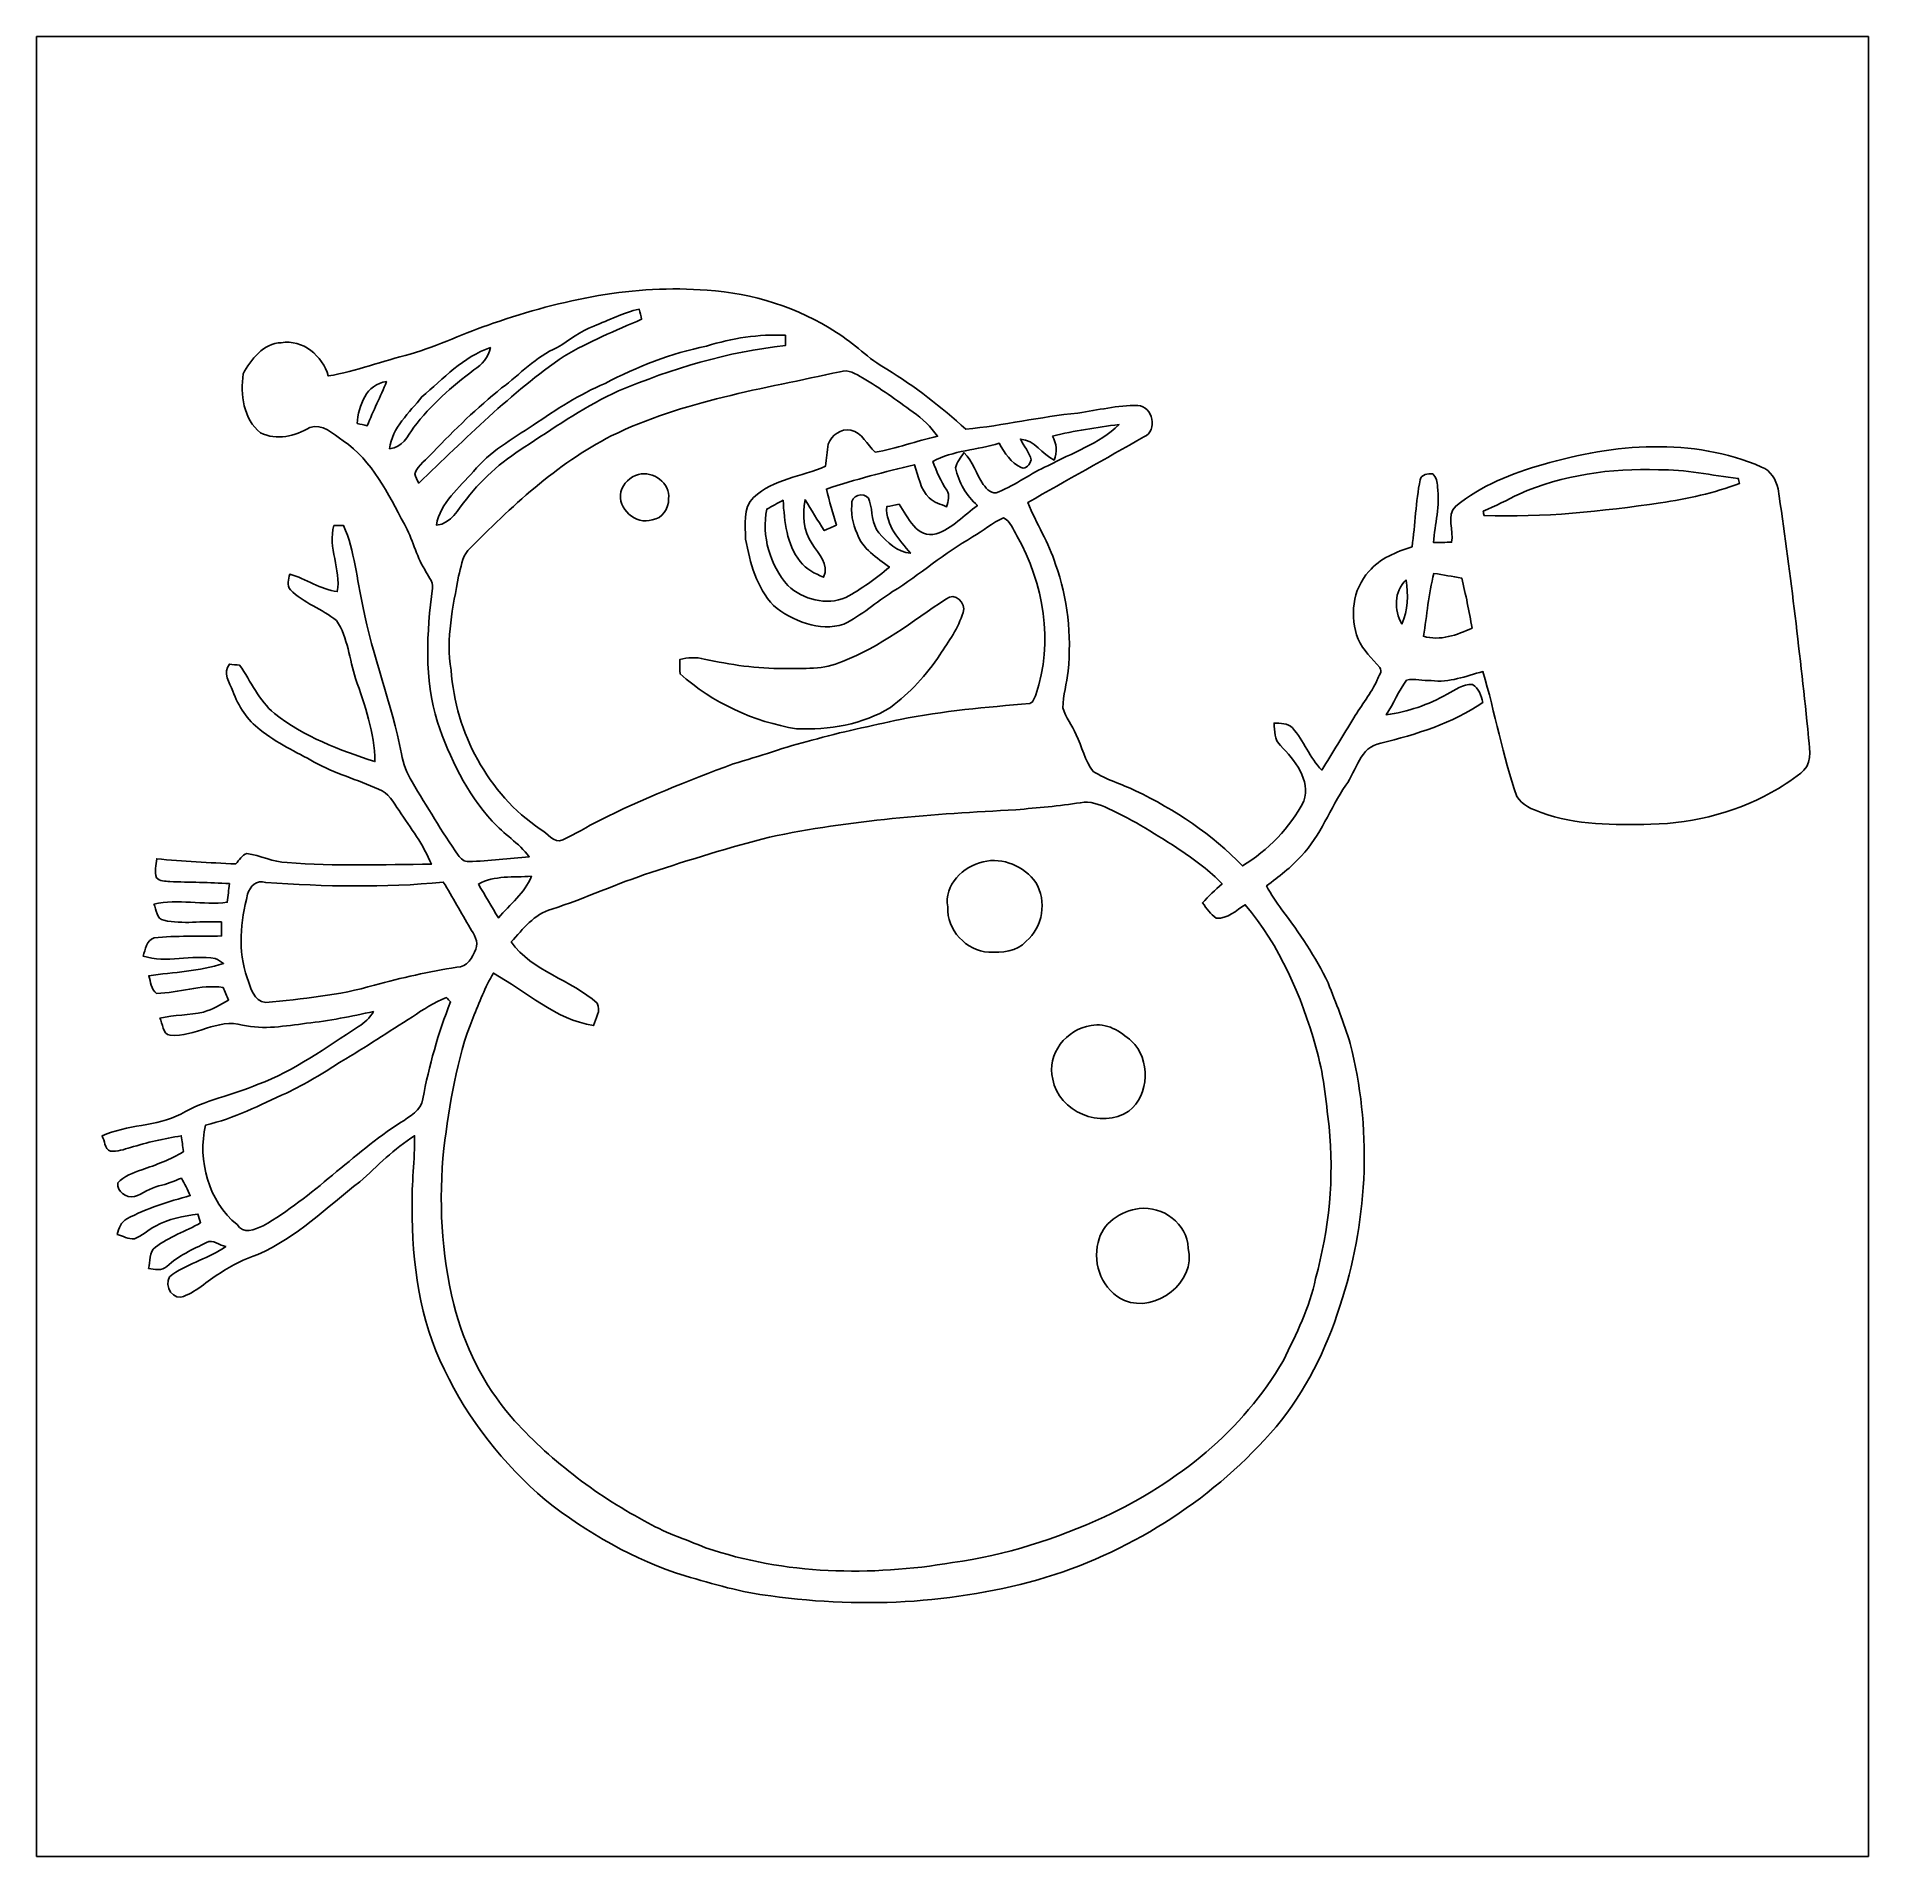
# Model space of a CAD drawing. Header units: centimetres. Extents: x -16.8 to 16.8, y -16.7 to 16.7.
import ezdxf

# ---------------------------------------------------------------- set-up
doc = ezdxf.new("R2010")
doc.units = ezdxf.units.CM
doc.header["$MEASUREMENT"] = 0
doc.layers.add('Layer 1', color=7, linetype='Continuous')

msp = doc.modelspace()

# ---------------------------------------------------------------- linework, layer by layer
at = {"layer": 'Layer 1', "color": 7}
for points, knots in [([(-16.77458, 16.66875), (-16.77458, 16.66875), (16.77458, 16.66875), (16.77458, 16.66875), (16.77458, 16.66875), (16.77458, 16.66875), (16.77458, -16.66875), (16.77458, -16.66875), (16.77458, -16.66875), (16.77458, -16.66875), (-16.77458, -16.66875), (-16.77458, -16.66875), (-16.77458, -16.66875), (-16.77458, -16.66875), (-16.77458, 16.66875), (-16.77458, 16.66875), (-16.77458, 16.66875), (-16.77458, 16.66875), (-16.77458, 16.66875), (-16.77458, 16.66875)], [0, 0, 0, 0, 0.16666667, 0.16666667, 0.16666667, 0.16666667, 0.33333333, 0.33333333, 0.33333333, 0.33333333, 0.5, 0.5, 0.5, 0.5, 0.66666667, 0.66666667, 0.66666667, 0.66666667, 1, 1, 1, 1]), ([(-8.41022, 11.4173), (-8.92422, 11.24797), (-9.41246, 11.00667), (-9.93175, 10.8525), (-9.93175, 10.8525), (-10.43411, 10.72656), (-10.92024, 10.53994), (-11.43212, 10.45175), (-11.43212, 10.45175), (-11.53478, 10.81793), (-11.89919, 11.13014), (-12.29395, 11.06099), (-12.29395, 11.06099), (-12.61745, 11.05535), (-12.85734, 10.75373), (-12.99175, 10.48879), (-12.99175, 10.48879), (-13.04219, 10.11626), (-12.99175, 9.65941), (-12.67354, 9.40929), (-12.67354, 9.40929), (-12.37897, 9.265), (-12.04066, 9.34861), (-11.77184, 9.50595), (-11.77184, 9.50595), (-11.53724, 9.59238), (-11.34357, 9.38354), (-11.16154, 9.265), (-11.16154, 9.265), (-10.62673, 8.89847), (-10.3378, 8.29416), (-10.03935, 7.73924), (-10.03935, 7.73924), (-9.89013, 7.47289), (-9.8298, 7.16668), (-9.66576, 6.90774), (-9.66576, 6.90774), (-9.61637, 6.79697), (-9.50771, 6.69678), (-9.525, 6.5659), (-9.525, 6.5659), (-9.63013, 5.75239), (-9.68128, 4.90538), (-9.43504, 4.11127), (-9.43504, 4.11127), (-9.20327, 3.45722), (-8.90411, 2.81023), (-8.42857, 2.29553), (-8.42857, 2.29553), (-8.21937, 2.06163), (-7.9435, 1.89512), (-7.75123, 1.64571), (-7.75123, 1.64571), (-8.11953, 1.61078), (-8.48783, 1.56633), (-8.85825, 1.55434), (-8.85825, 1.55434), (-8.9408, 1.54728), (-9.00748, 1.60902), (-9.05122, 1.67181), (-9.05122, 1.67181), (-9.35602, 2.10608), (-9.62413, 2.56434), (-9.8993, 3.01731), (-9.8993, 3.01731), (-9.99702, 3.17288), (-10.06193, 3.34751), (-10.09121, 3.52884), (-10.09121, 3.52884), (-10.26619, 4.44571), (-10.62814, 5.3146), (-10.801, 6.23182), (-10.801, 6.23182), (-10.90895, 6.72677), (-10.94987, 7.24147), (-11.15131, 7.71137), (-11.15131, 7.71137), (-11.21057, 7.71172), (-11.26984, 7.71172), (-11.32911, 7.71207), (-11.32911, 7.71207), (-11.44729, 7.31026), (-11.19576, 6.9028), (-11.26772, 6.50205), (-11.26772, 6.50205), (-11.57887, 6.5405), (-11.84099, 6.7377), (-12.13979, 6.82096), (-12.13979, 6.82096), (-12.15566, 6.72853), (-12.20435, 6.61458), (-12.12744, 6.53521), (-12.12744, 6.53521), (-11.88544, 6.29109), (-11.54465, 6.18561), (-11.28183, 5.97112), (-11.28183, 5.97112), (-11.0684, 5.65573), (-11.05041, 5.26168), (-10.93258, 4.90926), (-10.93258, 4.90926), (-10.76819, 4.41572), (-10.57769, 3.91654), (-10.57875, 3.38878), (-10.57875, 3.38878), (-11.22645, 3.59833), (-11.8805, 3.83999), (-12.41778, 4.26896), (-12.41778, 4.26896), (-12.70459, 4.50462), (-12.84781, 4.85528), (-13.05631, 5.15232), (-13.05631, 5.15232), (-13.10323, 5.15761), (-13.19742, 5.16855), (-13.24469, 5.17384), (-13.24469, 5.17384), (-13.36428, 5.01191), (-13.24645, 4.83235), (-13.18154, 4.67677), (-13.18154, 4.67677), (-13.07783, 4.40478), (-12.92084, 4.14337), (-12.6806, 3.97157), (-12.6806, 3.97157), (-12.37897, 3.72851), (-12.02514, 3.56623), (-11.68964, 3.37749), (-11.68964, 3.37749), (-11.31499, 3.17288), (-10.90119, 3.05611), (-10.51243, 2.88219), (-10.51243, 2.88219), (-10.32616, 2.82258), (-10.24326, 2.63701), (-10.13601, 2.49167), (-10.13601, 2.49167), (-9.92681, 2.17099), (-9.68693, 1.86514), (-9.54511, 1.50566), (-9.54511, 1.50566), (-10.42529, 1.50813), (-11.30935, 1.46085), (-12.18741, 1.53741), (-12.18741, 1.53741), (-12.44388, 1.54234), (-12.67495, 1.67252), (-12.92507, 1.70462), (-12.92507, 1.70462), (-13.01609, 1.67393), (-13.06548, 1.58044), (-13.12686, 1.51201), (-13.12686, 1.51201), (-13.61052, 1.53846), (-14.09453, 1.5561), (-14.57607, 1.60655), (-14.57607, 1.60655), (-14.58101, 1.49225), (-14.62617, 1.37019), (-14.5796, 1.26083), (-14.5796, 1.26083), (-14.51857, 1.19309), (-14.41979, 1.19909), (-14.33689, 1.18816), (-14.33689, 1.18816), (-13.97247, 1.17404), (-13.60734, 1.17757), (-13.24363, 1.15111), (-13.24363, 1.15111), (-13.25527, 1.03646), (-13.26938, 0.92463), (-13.28244, 0.80927), (-13.28244, 0.80927), (-13.7287, 0.75565), (-14.18167, 0.87595), (-14.62546, 0.7747), (-14.62546, 0.7747), (-14.57748, 0.68263), (-14.58066, 0.5013), (-14.44308, 0.47978), (-14.44308, 0.47978), (-14.09841, 0.40111), (-13.73964, 0.47343), (-13.38933, 0.45014), (-13.38933, 0.45014), (-13.38862, 0.38629), (-13.38792, 0.25859), (-13.38756, 0.19473), (-13.38756, 0.19473), (-13.79926, 0.17251), (-14.21483, 0.20884), (-14.6237, 0.15593), (-14.6237, 0.15593), (-14.76904, 0.11465), (-14.77927, -0.0568), (-14.82478, -0.17568), (-14.82478, -0.17568), (-14.39228, -0.31327), (-13.94178, -0.14499), (-13.50222, -0.22049), (-13.50222, -0.22049), (-13.44613, -0.23954), (-13.39991, -0.27905), (-13.35158, -0.31221), (-13.35158, -0.31221), (-13.79467, -0.45544), (-14.26281, -0.46884), (-14.71965, -0.53622), (-14.71965, -0.53622), (-14.68367, -0.64488), (-14.68085, -0.78528), (-14.57854, -0.85831), (-14.57854, -0.85831), (-14.16861, -0.86007), (-13.77491, -0.68439), (-13.36075, -0.75142), (-13.36075, -0.75142), (-13.32653, -0.82797), (-13.29231, -0.90452), (-13.25915, -0.98213), (-13.25915, -0.98213), (-13.40344, -1.07033), (-13.55513, -1.15076), (-13.71776, -1.2005), (-13.71776, -1.2005), (-13.98058, -1.26118), (-14.25363, -1.25095), (-14.51681, -1.31163), (-14.51681, -1.31163), (-14.46177, -1.40159), (-14.47377, -1.60443), (-14.32948, -1.62525), (-14.32948, -1.62525), (-13.87299, -1.66793), (-13.45953, -1.30669), (-13.00198, -1.44004), (-13.00198, -1.44004), (-12.61357, -1.52647), (-12.21775, -1.45768), (-11.8304, -1.40653), (-11.8304, -1.40653), (-11.4173, -1.36313), (-11.0109, -1.27635), (-10.60485, -1.19204), (-10.60485, -1.19204), (-10.67541, -1.30246), (-10.7636, -1.403), (-10.88037, -1.4672), (-10.88037, -1.4672), (-11.47269, -1.84997), (-12.05018, -2.27683), (-12.71693, -2.52483), (-12.71693, -2.52483), (-13.17978, -2.72697), (-13.69589, -2.8067), (-14.13087, -3.07058), (-14.13087, -3.07058), (-14.58348, -3.30059), (-15.11794, -3.25826), (-15.57726, -3.47133), (-15.57726, -3.47133), (-15.52046, -3.54436), (-15.53916, -3.71334), (-15.4238, -3.74721), (-15.4238, -3.74721), (-15.29891, -3.76555), (-15.17544, -3.71369), (-15.05514, -3.68476), (-15.05514, -3.68476), (-14.75211, -3.58634), (-14.4399, -3.52284), (-14.12628, -3.46745), (-14.12628, -3.46745), (-14.11252, -3.56623), (-14.09947, -3.65654), (-14.08536, -3.75814), (-14.08536, -3.75814), (-14.32384, -3.90208), (-14.58595, -4.00156), (-14.84912, -4.09081), (-14.84912, -4.09081), (-15.0054, -4.14761), (-15.17403, -4.20617), (-15.28939, -4.33141), (-15.28939, -4.33141), (-15.31267, -4.49404), (-15.12923, -4.60834), (-14.98459, -4.58258), (-14.98459, -4.58258), (-14.83043, -4.52755), (-14.69566, -4.42524), (-14.53444, -4.38679), (-14.53444, -4.38679), (-14.39192, -4.35716), (-14.25822, -4.2993), (-14.12416, -4.24462), (-14.12416, -4.24462), (-14.0649, -4.34834), (-14.00881, -4.45382), (-13.96189, -4.56389), (-13.96189, -4.56389), (-14.35947, -4.67289), (-14.75705, -4.79531), (-15.12217, -4.99075), (-15.12217, -4.99075), (-15.2273, -5.04578), (-15.27246, -5.16396), (-15.29821, -5.27403), (-15.29821, -5.27403), (-15.1959, -5.30472), (-15.0943, -5.36469), (-14.98494, -5.35693), (-14.98494, -5.35693), (-14.8463, -5.29449), (-14.72953, -5.19289), (-14.59477, -5.12233), (-14.59477, -5.12233), (-14.36088, -4.98228), (-14.08536, -4.94524), (-13.82042, -4.90291), (-13.82042, -4.90291), (-13.8049, -4.95547), (-13.78867, -5.00839), (-13.77209, -5.0613), (-13.77209, -5.0613), (-14.04303, -5.21935), (-14.34959, -5.31742), (-14.59936, -5.51109), (-14.59936, -5.51109), (-14.72283, -5.59506), (-14.68649, -5.77674), (-14.72565, -5.89668), (-14.72565, -5.89668), (-14.61347, -5.91538), (-14.48294, -5.94607), (-14.38839, -5.8614), (-14.38839, -5.8614), (-14.17884, -5.66491), (-13.91708, -5.54884), (-13.66379, -5.42325), (-13.66379, -5.42325), (-13.54702, -5.35481), (-13.42496, -5.47934), (-13.31101, -5.49804), (-13.31101, -5.49804), (-13.61193, -5.70759), (-13.97882, -5.7972), (-14.28186, -6.00357), (-14.28186, -6.00357), (-14.47165, -6.10976), (-14.33759, -6.44772), (-14.13475, -6.42655), (-14.13475, -6.42655), (-13.86029, -6.34189), (-13.65532, -6.1274), (-13.41367, -5.98205), (-13.41367, -5.98205), (-13.20236, -5.83248), (-12.96247, -5.73052), (-12.72081, -5.64127), (-12.72081, -5.64127), (-12.01067, -5.33329), (-11.4614, -4.77555), (-10.85709, -4.31024), (-10.85709, -4.31024), (-10.52936, -4.02131), (-10.22668, -3.69993), (-9.85273, -3.46816), (-9.85273, -3.46816), (-9.84603, -3.90631), (-9.90918, -4.34164), (-9.89753, -4.78014), (-9.89753, -4.78014), (-9.89683, -5.79261), (-9.76983, -6.84071), (-9.30451, -7.7537), (-9.30451, -7.7537), (-8.87236, -8.67022), (-8.22431, -9.47879), (-7.45913, -10.13954), (-7.45913, -10.13954), (-6.69078, -10.74067), (-5.83318, -11.24126), (-4.89726, -11.52984), (-4.89726, -11.52984), (-4.38185, -11.68082), (-3.86433, -11.83428), (-3.32881, -11.89708), (-3.32881, -11.89708), (-1.59491, -12.13908), (0.20144, -12.03431), (1.87537, -11.50761), (1.87537, -11.50761), (3.48403, -10.97104), (4.95159, -9.98855), (6.02791, -8.67481), (6.02791, -8.67481), (6.54509, -8.01299), (6.90316, -7.23971), (7.14375, -6.43819), (7.14375, -6.43819), (7.61294, -4.93818), (7.67715, -3.30341), (7.28345, -1.77906), (7.28345, -1.77906), (7.17268, -1.40018), (7.02204, -1.03434), (6.87917, -0.6671), (6.87917, -0.6671), (6.65127, -0.18909), (6.35071, 0.25047), (6.03426, 0.6731), (6.03426, 0.6731), (5.9309, 0.8128), (5.83177, 0.95462), (5.75381, 1.10984), (5.75381, 1.10984), (5.97253, 1.28235), (6.20324, 1.44392), (6.38598, 1.657), (6.38598, 1.657), (6.74934, 2.02847), (6.90951, 2.53471), (7.20619, 2.95275), (7.20619, 2.95275), (7.39846, 3.22721), (7.46196, 3.65231), (7.84366, 3.7271), (7.84366, 3.7271), (8.49701, 3.88267), (9.15176, 4.09116), (9.71338, 4.4704), (9.71338, 4.4704), (9.68022, 4.59352), (9.64565, 4.73463), (9.52324, 4.79813), (9.52324, 4.79813), (9.34685, 4.81295), (9.20821, 4.69688), (9.05933, 4.62527), (9.05933, 4.62527), (8.7189, 4.42242), (8.33473, 4.30142), (7.9442, 4.24321), (7.9442, 4.24321), (8.07791, 4.44959), (8.16927, 4.68418), (8.31674, 4.87997), (8.31674, 4.87997), (8.4649, 4.91631), (8.61871, 4.86304), (8.769, 4.87116), (8.769, 4.87116), (9.09743, 4.82529), (9.404, 4.95688), (9.71444, 5.03626), (9.71444, 5.03626), (9.93951, 4.27814), (10.07145, 3.49356), (10.33886, 2.74814), (10.33886, 2.74814), (10.42846, 2.58551), (10.62108, 2.51495), (10.78442, 2.45286), (10.78442, 2.45286), (11.42436, 2.22144), (12.11756, 2.22567), (12.7889, 2.23979), (12.7889, 2.23979), (13.60699, 2.25425), (14.42579, 2.47615), (15.13064, 2.89454), (15.13064, 2.89454), (15.30985, 3.01625), (15.51234, 3.12067), (15.64781, 3.29494), (15.64781, 3.29494), (15.74941, 3.51473), (15.67497, 3.75955), (15.66474, 3.98815), (15.66474, 3.98815), (15.50811, 5.45641), (15.3416, 6.92432), (15.1197, 8.38412), (15.1197, 8.38412), (15.08442, 8.55345), (14.98635, 8.7189), (14.81984, 8.78417), (14.81984, 8.78417), (13.55619, 9.33309), (12.11121, 9.21279), (10.81722, 8.83003), (10.81722, 8.83003), (10.24608, 8.67198), (9.68128, 8.44338), (9.21702, 8.06732), (9.21702, 8.06732), (9.03887, 7.89869), (9.18386, 7.61577), (9.14118, 7.40551), (9.14118, 7.40551), (9.03041, 7.40481), (8.91963, 7.40234), (8.80886, 7.40163), (8.80886, 7.40163), (8.83532, 7.74065), (8.93233, 8.07861), (8.884, 8.41975), (8.884, 8.41975), (8.88224, 8.51112), (8.86001, 8.5979), (8.79475, 8.65999), (8.79475, 8.65999), (8.70938, 8.66916), (8.58767, 8.64941), (8.56439, 8.55133), (8.56439, 8.55133), (8.48607, 8.14599), (8.47302, 7.73148), (8.41728, 7.32296), (8.41728, 7.32296), (8.12835, 7.22771), (7.82673, 7.11306), (7.62741, 6.87141), (7.62741, 6.87141), (7.32296, 6.54191), (7.27004, 6.03885), (7.42985, 5.63033), (7.42985, 5.63033), (7.51276, 5.42361), (7.69302, 5.28285), (7.82461, 5.10963), (7.82461, 5.10963), (7.89058, 5.04084), (7.7911, 4.94983), (7.78051, 4.88562), (7.78051, 4.88562), (7.66727, 4.63479), (7.49053, 4.42136), (7.34801, 4.18818), (7.34801, 4.18818), (7.15292, 3.86962), (6.96207, 3.54824), (6.76381, 3.23109), (6.76381, 3.23109), (6.54297, 3.45969), (6.43678, 3.76908), (6.22547, 4.00403), (6.22547, 4.00403), (6.13869, 4.09575), (6.00463, 4.09011), (5.88892, 4.09434), (5.88892, 4.09434), (5.89986, 3.94935), (5.89421, 3.78848), (6.00851, 3.68018), (6.00851, 3.68018), (6.26251, 3.41559), (6.56555, 3.05435), (6.43396, 2.66065), (6.43396, 2.66065), (6.17926, 2.17276), (5.78026, 1.76318), (5.31319, 1.47496), (5.31319, 1.47496), (4.75686, 2.05564), (4.07388, 2.50543), (3.35245, 2.85433), (3.35245, 2.85433), (3.09527, 2.97744), (2.81552, 3.05435), (2.57457, 3.20851), (2.57457, 3.20851), (2.4197, 3.40501), (2.37913, 3.66254), (2.26307, 3.88056), (2.26307, 3.88056), (2.19216, 4.04954), (2.07116, 4.19594), (2.02177, 4.37339), (2.02177, 4.37339), (2.02248, 4.60163), (2.0955, 4.82036), (2.11808, 5.04613), (2.11808, 5.04613), (2.18052, 5.70477), (2.11561, 6.37857), (1.8856, 7.00123), (1.8856, 7.00123), (1.76283, 7.39775), (1.53529, 7.74982), (1.37936, 8.13259), (1.37936, 8.13259), (2.08597, 8.53828), (2.79894, 8.93339), (3.50696, 9.33626), (3.50696, 9.33626), (3.76379, 9.45162), (3.66748, 9.89506), (3.39337, 9.91376), (3.39337, 9.91376), (3.02401, 9.91552), (2.66206, 9.82521), (2.29835, 9.77265), (2.29835, 9.77265), (1.60902, 9.70597), (0.9331, 9.54334), (0.24377, 9.47632), (0.24377, 9.47632), (-0.20708, 9.88342), (-0.68368, 10.25984), (-1.20403, 10.57487), (-1.20403, 10.57487), (-1.53599, 10.7636), (-1.79987, 11.04724), (-2.12196, 11.25044), (-2.12196, 11.25044), (-2.82928, 11.70658), (-3.65689, 11.96834), (-4.4958, 12.02267), (-4.4958, 12.02267), (-5.82754, 12.13238), (-7.15786, 11.85051), (-8.41022, 11.4173)], [0, 0, 0, 0, 0.00636943, 0.00636943, 0.00636943, 0.00636943, 0.01273885, 0.01273885, 0.01273885, 0.01273885, 0.01910828, 0.01910828, 0.01910828, 0.01910828, 0.02547771, 0.02547771, 0.02547771, 0.02547771, 0.03184713, 0.03184713, 0.03184713, 0.03184713, 0.03821656, 0.03821656, 0.03821656, 0.03821656, 0.04458599, 0.04458599, 0.04458599, 0.04458599, 0.05095541, 0.05095541, 0.05095541, 0.05095541, 0.05732484, 0.05732484, 0.05732484, 0.05732484, 0.06369427, 0.06369427, 0.06369427, 0.06369427, 0.07006369, 0.07006369, 0.07006369, 0.07006369, 0.07643312, 0.07643312, 0.07643312, 0.07643312, 0.08280255, 0.08280255, 0.08280255, 0.08280255, 0.08917197, 0.08917197, 0.08917197, 0.08917197, 0.0955414, 0.0955414, 0.0955414, 0.0955414, 0.10191083, 0.10191083, 0.10191083, 0.10191083, 0.10828025, 0.10828025, 0.10828025, 0.10828025, 0.11464968, 0.11464968, 0.11464968, 0.11464968, 0.12101911, 0.12101911, 0.12101911, 0.12101911, 0.12738854, 0.12738854, 0.12738854, 0.12738854, 0.13375796, 0.13375796, 0.13375796, 0.13375796, 0.14012739, 0.14012739, 0.14012739, 0.14012739, 0.14649682, 0.14649682, 0.14649682, 0.14649682, 0.15286624, 0.15286624, 0.15286624, 0.15286624, 0.15923567, 0.15923567, 0.15923567, 0.15923567, 0.1656051, 0.1656051, 0.1656051, 0.1656051, 0.17197452, 0.17197452, 0.17197452, 0.17197452, 0.17834395, 0.17834395, 0.17834395, 0.17834395, 0.18471338, 0.18471338, 0.18471338, 0.18471338, 0.1910828, 0.1910828, 0.1910828, 0.1910828, 0.19745223, 0.19745223, 0.19745223, 0.19745223, 0.20382166, 0.20382166, 0.20382166, 0.20382166, 0.21019108, 0.21019108, 0.21019108, 0.21019108, 0.21656051, 0.21656051, 0.21656051, 0.21656051, 0.22292994, 0.22292994, 0.22292994, 0.22292994, 0.22929936, 0.22929936, 0.22929936, 0.22929936, 0.23566879, 0.23566879, 0.23566879, 0.23566879, 0.24203822, 0.24203822, 0.24203822, 0.24203822, 0.24840764, 0.24840764, 0.24840764, 0.24840764, 0.25477707, 0.25477707, 0.25477707, 0.25477707, 0.2611465, 0.2611465, 0.2611465, 0.2611465, 0.26751592, 0.26751592, 0.26751592, 0.26751592, 0.27388535, 0.27388535, 0.27388535, 0.27388535, 0.28025478, 0.28025478, 0.28025478, 0.28025478, 0.2866242, 0.2866242, 0.2866242, 0.2866242, 0.29299363, 0.29299363, 0.29299363, 0.29299363, 0.29936306, 0.29936306, 0.29936306, 0.29936306, 0.30573248, 0.30573248, 0.30573248, 0.30573248, 0.31210191, 0.31210191, 0.31210191, 0.31210191, 0.31847134, 0.31847134, 0.31847134, 0.31847134, 0.32484076, 0.32484076, 0.32484076, 0.32484076, 0.33121019, 0.33121019, 0.33121019, 0.33121019, 0.33757962, 0.33757962, 0.33757962, 0.33757962, 0.34394904, 0.34394904, 0.34394904, 0.34394904, 0.35031847, 0.35031847, 0.35031847, 0.35031847, 0.3566879, 0.3566879, 0.3566879, 0.3566879, 0.36305732, 0.36305732, 0.36305732, 0.36305732, 0.36942675, 0.36942675, 0.36942675, 0.36942675, 0.37579618, 0.37579618, 0.37579618, 0.37579618, 0.38216561, 0.38216561, 0.38216561, 0.38216561, 0.38853503, 0.38853503, 0.38853503, 0.38853503, 0.39490446, 0.39490446, 0.39490446, 0.39490446, 0.40127389, 0.40127389, 0.40127389, 0.40127389, 0.40764331, 0.40764331, 0.40764331, 0.40764331, 0.41401274, 0.41401274, 0.41401274, 0.41401274, 0.42038217, 0.42038217, 0.42038217, 0.42038217, 0.42675159, 0.42675159, 0.42675159, 0.42675159, 0.43312102, 0.43312102, 0.43312102, 0.43312102, 0.43949045, 0.43949045, 0.43949045, 0.43949045, 0.44585987, 0.44585987, 0.44585987, 0.44585987, 0.4522293, 0.4522293, 0.4522293, 0.4522293, 0.45859873, 0.45859873, 0.45859873, 0.45859873, 0.46496815, 0.46496815, 0.46496815, 0.46496815, 0.47133758, 0.47133758, 0.47133758, 0.47133758, 0.47770701, 0.47770701, 0.47770701, 0.47770701, 0.48407643, 0.48407643, 0.48407643, 0.48407643, 0.49044586, 0.49044586, 0.49044586, 0.49044586, 0.49681529, 0.49681529, 0.49681529, 0.49681529, 0.50318471, 0.50318471, 0.50318471, 0.50318471, 0.50955414, 0.50955414, 0.50955414, 0.50955414, 0.51592357, 0.51592357, 0.51592357, 0.51592357, 0.52229299, 0.52229299, 0.52229299, 0.52229299, 0.52866242, 0.52866242, 0.52866242, 0.52866242, 0.53503185, 0.53503185, 0.53503185, 0.53503185, 0.54140127, 0.54140127, 0.54140127, 0.54140127, 0.5477707, 0.5477707, 0.5477707, 0.5477707, 0.55414013, 0.55414013, 0.55414013, 0.55414013, 0.56050955, 0.56050955, 0.56050955, 0.56050955, 0.56687898, 0.56687898, 0.56687898, 0.56687898, 0.57324841, 0.57324841, 0.57324841, 0.57324841, 0.57961783, 0.57961783, 0.57961783, 0.57961783, 0.58598726, 0.58598726, 0.58598726, 0.58598726, 0.59235669, 0.59235669, 0.59235669, 0.59235669, 0.59872611, 0.59872611, 0.59872611, 0.59872611, 0.60509554, 0.60509554, 0.60509554, 0.60509554, 0.61146497, 0.61146497, 0.61146497, 0.61146497, 0.61783439, 0.61783439, 0.61783439, 0.61783439, 0.62420382, 0.62420382, 0.62420382, 0.62420382, 0.63057325, 0.63057325, 0.63057325, 0.63057325, 0.63694268, 0.63694268, 0.63694268, 0.63694268, 0.6433121, 0.6433121, 0.6433121, 0.6433121, 0.64968153, 0.64968153, 0.64968153, 0.64968153, 0.65605096, 0.65605096, 0.65605096, 0.65605096, 0.66242038, 0.66242038, 0.66242038, 0.66242038, 0.66878981, 0.66878981, 0.66878981, 0.66878981, 0.67515924, 0.67515924, 0.67515924, 0.67515924, 0.68152866, 0.68152866, 0.68152866, 0.68152866, 0.68789809, 0.68789809, 0.68789809, 0.68789809, 0.69426752, 0.69426752, 0.69426752, 0.69426752, 0.70063694, 0.70063694, 0.70063694, 0.70063694, 0.70700637, 0.70700637, 0.70700637, 0.70700637, 0.7133758, 0.7133758, 0.7133758, 0.7133758, 0.71974522, 0.71974522, 0.71974522, 0.71974522, 0.72611465, 0.72611465, 0.72611465, 0.72611465, 0.73248408, 0.73248408, 0.73248408, 0.73248408, 0.7388535, 0.7388535, 0.7388535, 0.7388535, 0.74522293, 0.74522293, 0.74522293, 0.74522293, 0.75159236, 0.75159236, 0.75159236, 0.75159236, 0.75796178, 0.75796178, 0.75796178, 0.75796178, 0.76433121, 0.76433121, 0.76433121, 0.76433121, 0.77070064, 0.77070064, 0.77070064, 0.77070064, 0.77707006, 0.77707006, 0.77707006, 0.77707006, 0.78343949, 0.78343949, 0.78343949, 0.78343949, 0.78980892, 0.78980892, 0.78980892, 0.78980892, 0.79617834, 0.79617834, 0.79617834, 0.79617834, 0.80254777, 0.80254777, 0.80254777, 0.80254777, 0.8089172, 0.8089172, 0.8089172, 0.8089172, 0.81528662, 0.81528662, 0.81528662, 0.81528662, 0.82165605, 0.82165605, 0.82165605, 0.82165605, 0.82802548, 0.82802548, 0.82802548, 0.82802548, 0.8343949, 0.8343949, 0.8343949, 0.8343949, 0.84076433, 0.84076433, 0.84076433, 0.84076433, 0.84713376, 0.84713376, 0.84713376, 0.84713376, 0.85350318, 0.85350318, 0.85350318, 0.85350318, 0.85987261, 0.85987261, 0.85987261, 0.85987261, 0.86624204, 0.86624204, 0.86624204, 0.86624204, 0.87261146, 0.87261146, 0.87261146, 0.87261146, 0.87898089, 0.87898089, 0.87898089, 0.87898089, 0.88535032, 0.88535032, 0.88535032, 0.88535032, 0.89171975, 0.89171975, 0.89171975, 0.89171975, 0.89808917, 0.89808917, 0.89808917, 0.89808917, 0.9044586, 0.9044586, 0.9044586, 0.9044586, 0.91082803, 0.91082803, 0.91082803, 0.91082803, 0.91719745, 0.91719745, 0.91719745, 0.91719745, 0.92356688, 0.92356688, 0.92356688, 0.92356688, 0.92993631, 0.92993631, 0.92993631, 0.92993631, 0.93630573, 0.93630573, 0.93630573, 0.93630573, 0.94267516, 0.94267516, 0.94267516, 0.94267516, 0.94904459, 0.94904459, 0.94904459, 0.94904459, 0.95541401, 0.95541401, 0.95541401, 0.95541401, 0.96178344, 0.96178344, 0.96178344, 0.96178344, 0.96815287, 0.96815287, 0.96815287, 0.96815287, 0.97452229, 0.97452229, 0.97452229, 0.97452229, 0.98089172, 0.98089172, 0.98089172, 0.98089172, 0.98726115, 0.98726115, 0.98726115, 0.98726115, 1, 1, 1, 1]), ([(-6.56872, 11.36615), (-6.2932, 11.47269), (-6.03003, 11.61556), (-5.73828, 11.67518), (-5.73828, 11.67518), (-5.72382, 11.61415), (-5.709, 11.55277), (-5.69419, 11.49138), (-5.69419, 11.49138), (-6.17396, 11.28078), (-6.6608, 11.08322), (-7.112, 10.8144), (-7.112, 10.8144), (-8.09061, 10.14942), (-8.92069, 9.29746), (-9.77653, 8.48889), (-9.77653, 8.48889), (-9.80369, 8.54498), (-9.8358, 8.59966), (-9.85061, 8.66069), (-9.85061, 8.66069), (-9.78218, 8.82262), (-9.63119, 8.92951), (-9.51371, 9.05545), (-9.51371, 9.05545), (-9.12107, 9.47349), (-8.70126, 9.86755), (-8.25923, 10.23338), (-8.25923, 10.23338), (-7.91986, 10.47926), (-7.63305, 10.80841), (-7.23971, 10.97209), (-7.23971, 10.97209), (-7.01957, 11.10897), (-6.81214, 11.27019), (-6.56872, 11.36615)], [0, 0, 0, 0, 0.1, 0.1, 0.1, 0.1, 0.2, 0.2, 0.2, 0.2, 0.3, 0.3, 0.3, 0.3, 0.4, 0.4, 0.4, 0.4, 0.5, 0.5, 0.5, 0.5, 0.6, 0.6, 0.6, 0.6, 0.7, 0.7, 0.7, 0.7, 0.8, 0.8, 0.8, 0.8, 1, 1, 1, 1]), ([(-4.50321, 10.99961), (-4.03648, 11.14496), (-3.55036, 11.22116), (-3.06035, 11.19681), (-3.06035, 11.19681), (-3.05999, 11.13402), (-3.06035, 11.07087), (-3.0607, 11.00773), (-3.0607, 11.00773), (-4.11727, 10.89978), (-5.14138, 10.58439), (-6.11858, 10.17799), (-6.11858, 10.17799), (-6.69572, 9.91094), (-7.22736, 9.5564), (-7.75335, 9.20115), (-7.75335, 9.20115), (-8.19115, 8.93833), (-8.59014, 8.60425), (-8.90094, 8.1975), (-8.90094, 8.1975), (-9.05863, 8.01441), (-9.17293, 7.74065), (-9.45339, 7.72054), (-9.45339, 7.72054), (-9.37895, 8.13259), (-9.03323, 8.40211), (-8.77358, 8.70162), (-8.77358, 8.70162), (-8.48113, 9.06815), (-8.06379, 9.29534), (-7.67962, 9.54969), (-7.67962, 9.54969), (-7.26087, 9.83721), (-6.83084, 10.11379), (-6.36411, 10.31699), (-6.36411, 10.31699), (-5.77638, 10.62143), (-5.15303, 10.86767), (-4.50321, 10.99961)], [0, 0, 0, 0, 0.09090909, 0.09090909, 0.09090909, 0.09090909, 0.18181818, 0.18181818, 0.18181818, 0.18181818, 0.27272727, 0.27272727, 0.27272727, 0.27272727, 0.36363636, 0.36363636, 0.36363636, 0.36363636, 0.45454545, 0.45454545, 0.45454545, 0.45454545, 0.54545455, 0.54545455, 0.54545455, 0.54545455, 0.63636364, 0.63636364, 0.63636364, 0.63636364, 0.72727273, 0.72727273, 0.72727273, 0.72727273, 0.81818182, 0.81818182, 0.81818182, 0.81818182, 1, 1, 1, 1]), ([(-9.71868, 10.07039), (-9.32674, 10.39954), (-8.96126, 10.80276), (-8.4642, 10.97174), (-8.4642, 10.97174), (-8.49701, 10.79218), (-8.61554, 10.65812), (-8.76476, 10.56393), (-8.76476, 10.56393), (-9.17152, 10.25878), (-9.56028, 9.92152), (-9.86543, 9.51159), (-9.86543, 9.51159), (-9.98679, 9.35179), (-10.07145, 9.1313), (-10.30993, 9.11895), (-10.30993, 9.11895), (-10.26901, 9.50877), (-9.94269, 9.77794), (-9.71868, 10.07039)], [0, 0, 0, 0, 0.16666667, 0.16666667, 0.16666667, 0.16666667, 0.33333333, 0.33333333, 0.33333333, 0.33333333, 0.5, 0.5, 0.5, 0.5, 0.66666667, 0.66666667, 0.66666667, 0.66666667, 1, 1, 1, 1]), ([(-2.05952, 10.53042), (-1.90923, 10.57981), (-1.7713, 10.48773), (-1.64536, 10.41823), (-1.64536, 10.41823), (-1.32433, 10.2295), (-1.02306, 10.00936), (-0.72214, 9.79099), (-0.72214, 9.79099), (-0.54786, 9.6707), (-0.39723, 9.519), (-0.2727, 9.34826), (-0.2727, 9.34826), (-0.65793, 9.2643), (-1.03011, 9.11895), (-1.41887, 9.05616), (-1.41887, 9.05616), (-1.56104, 9.19198), (-1.65523, 9.41105), (-1.86373, 9.46115), (-1.86373, 9.46115), (-2.0387, 9.4936), (-2.2225, 9.36942), (-2.27436, 9.20186), (-2.27436, 9.20186), (-2.29517, 9.06886), (-2.31175, 8.93551), (-2.32481, 8.8011), (-2.32481, 8.8011), (-2.75943, 8.60284), (-3.2833, 8.56932), (-3.64208, 8.22819), (-3.64208, 8.22819), (-3.85233, 8.03451), (-3.78813, 7.71631), (-3.78848, 7.46231), (-3.78848, 7.46231), (-3.71122, 7.03051), (-3.5874, 6.57437), (-3.27907, 6.24593), (-3.27907, 6.24593), (-2.93229, 5.96336), (-2.43452, 5.76157), (-1.98967, 5.9055), (-1.98967, 5.9055), (-1.66793, 6.0646), (-1.39771, 6.30696), (-1.09679, 6.50064), (-1.09679, 6.50064), (-0.5969, 6.81743), (-0.14605, 7.2069), (0.36759, 7.50288), (0.36759, 7.50288), (0.56127, 7.61153), (0.72884, 7.76781), (0.93592, 7.85142), (0.93592, 7.85142), (1.06257, 7.78616), (1.11372, 7.64258), (1.17969, 7.5251), (1.17969, 7.5251), (1.66864, 6.65233), (1.85455, 5.57354), (1.52647, 4.61257), (1.52647, 4.61257), (1.50248, 4.55224), (1.48061, 4.47746), (1.41499, 4.44959), (1.41499, 4.44959), (0.62124, 4.38538), (-0.17463, 4.31553), (-0.95673, 4.16031), (-0.95673, 4.16031), (-1.49684, 4.03754), (-2.04188, 3.93453), (-2.57351, 3.77825), (-2.57351, 3.77825), (-3.06211, 3.66007), (-3.53166, 3.47768), (-4.01708, 3.34821), (-4.01708, 3.34821), (-4.84434, 3.02895), (-5.6769, 2.71533), (-6.46536, 2.30646), (-6.46536, 2.30646), (-6.69502, 2.19886), (-6.90598, 2.05458), (-7.13916, 1.95474), (-7.13916, 1.95474), (-7.30391, 1.8729), (-7.42209, 2.08598), (-7.55086, 2.14736), (-7.55086, 2.14736), (-8.50794, 2.80211), (-9.10131, 3.91478), (-9.18457, 5.06377), (-9.18457, 5.06377), (-9.28017, 5.64268), (-9.15141, 6.22053), (-9.04522, 6.78709), (-9.04522, 6.78709), (-9.00183, 6.94549), (-8.98631, 7.12364), (-8.87518, 7.25346), (-8.87518, 7.25346), (-8.09096, 8.05497), (-7.25558, 8.83602), (-6.24981, 9.3539), (-6.24981, 9.3539), (-4.93571, 9.99737), (-3.47416, 10.21468), (-2.05952, 10.53042), (-2.05952, 10.53042), (-2.05952, 10.53042), (-2.05952, 10.53042), (-2.05952, 10.53042)], [0, 0, 0, 0, 0.03333333, 0.03333333, 0.03333333, 0.03333333, 0.06666667, 0.06666667, 0.06666667, 0.06666667, 0.1, 0.1, 0.1, 0.1, 0.13333333, 0.13333333, 0.13333333, 0.13333333, 0.16666667, 0.16666667, 0.16666667, 0.16666667, 0.2, 0.2, 0.2, 0.2, 0.23333333, 0.23333333, 0.23333333, 0.23333333, 0.26666667, 0.26666667, 0.26666667, 0.26666667, 0.3, 0.3, 0.3, 0.3, 0.33333333, 0.33333333, 0.33333333, 0.33333333, 0.36666667, 0.36666667, 0.36666667, 0.36666667, 0.4, 0.4, 0.4, 0.4, 0.43333333, 0.43333333, 0.43333333, 0.43333333, 0.46666667, 0.46666667, 0.46666667, 0.46666667, 0.5, 0.5, 0.5, 0.5, 0.53333333, 0.53333333, 0.53333333, 0.53333333, 0.56666667, 0.56666667, 0.56666667, 0.56666667, 0.6, 0.6, 0.6, 0.6, 0.63333333, 0.63333333, 0.63333333, 0.63333333, 0.66666667, 0.66666667, 0.66666667, 0.66666667, 0.7, 0.7, 0.7, 0.7, 0.73333333, 0.73333333, 0.73333333, 0.73333333, 0.76666667, 0.76666667, 0.76666667, 0.76666667, 0.8, 0.8, 0.8, 0.8, 0.83333333, 0.83333333, 0.83333333, 0.83333333, 0.86666667, 0.86666667, 0.86666667, 0.86666667, 0.9, 0.9, 0.9, 0.9, 0.93333333, 0.93333333, 0.93333333, 0.93333333, 1, 1, 1, 1]), ([(-10.90471, 9.5825), (-10.87826, 9.90177), (-10.73785, 10.30464), (-10.36743, 10.34874), (-10.36743, 10.34874), (-10.47009, 10.07322), (-10.61614, 9.81639), (-10.71774, 9.54052), (-10.71774, 9.54052), (-10.78018, 9.55428), (-10.84227, 9.56874), (-10.90471, 9.5825)], [0, 0, 0, 0, 0.25, 0.25, 0.25, 0.25, 0.5, 0.5, 0.5, 0.5, 1, 1, 1, 1]), ([(1.83162, 9.35214), (2.23308, 9.44527), (2.64089, 9.51089), (3.04976, 9.56275), (3.04976, 9.56275), (2.68429, 9.20609), (2.18828, 9.04346), (1.74554, 8.8078), (1.74554, 8.8078), (1.43439, 8.67092), (1.16205, 8.46032), (0.84808, 8.33085), (0.84808, 8.33085), (0.71543, 8.26135), (0.63324, 8.38024), (0.56268, 8.46243), (0.56268, 8.46243), (0.43674, 8.65258), (0.3743, 8.88224), (0.2099, 9.04769), (0.2099, 9.04769), (0.15416, 8.95844), (0.07408, 8.87554), (0.05786, 8.76759), (0.05786, 8.76759), (0.11148, 8.49947), (0.25365, 8.25888), (0.45755, 8.07896), (0.45755, 8.07896), (0.21308, 7.90187), (-0.00353, 7.65845), (-0.29633, 7.56109), (-0.29633, 7.56109), (-0.65511, 7.4616), (-0.81421, 7.874), (-0.97825, 8.10084), (-0.97825, 8.10084), (-1.05375, 8.08708), (-1.12959, 8.07297), (-1.20509, 8.05991), (-1.20509, 8.05991), (-1.2259, 7.71207), (-0.97437, 7.45102), (-0.76976, 7.20407), (-0.76976, 7.20407), (-1.01106, 7.23018), (-1.19874, 7.40093), (-1.34761, 7.57802), (-1.34761, 7.57802), (-1.48484, 7.73924), (-1.45979, 7.96854), (-1.5173, 8.16081), (-1.5173, 8.16081), (-1.54199, 8.31603), (-1.81645, 8.30651), (-1.84079, 8.15305), (-1.84079, 8.15305), (-1.86196, 7.95408), (-1.83762, 7.747), (-1.74766, 7.56638), (-1.74766, 7.56638), (-1.65382, 7.28027), (-1.38148, 7.12435), (-1.15641, 6.95043), (-1.15641, 6.95043), (-1.39982, 6.737), (-1.66934, 6.55391), (-1.95086, 6.3948), (-1.95086, 6.3948), (-2.31175, 6.24029), (-2.7372, 6.35564), (-3.01837, 6.61247), (-3.01837, 6.61247), (-3.33904, 6.99629), (-3.50344, 7.51593), (-3.40148, 8.0137), (-3.40148, 8.0137), (-3.30129, 8.06521), (-3.20287, 8.12059), (-3.10409, 8.17527), (-3.10409, 8.17527), (-3.07375, 7.78651), (-3.04447, 7.36953), (-2.78836, 7.05273), (-2.78836, 7.05273), (-2.68429, 6.90915), (-2.51989, 6.8326), (-2.36114, 6.76593), (-2.36114, 6.76593), (-2.25566, 7.00123), (-2.4571, 7.19314), (-2.57104, 7.37799), (-2.57104, 7.37799), (-2.73403, 7.61294), (-2.75167, 7.9121), (-2.70122, 8.1855), (-2.70122, 8.1855), (-2.58092, 7.99853), (-2.47156, 7.80486), (-2.34915, 7.61859), (-2.34915, 7.61859), (-2.27436, 7.65104), (-2.20063, 7.68491), (-2.12619, 7.71807), (-2.12619, 7.71807), (-2.18546, 7.93926), (-2.25672, 8.15693), (-2.30964, 8.37953), (-2.30964, 8.37953), (-1.78012, 8.55486), (-1.23966, 8.69809), (-0.69638, 8.82438), (-0.69638, 8.82438), (-0.61807, 8.61836), (-0.59514, 8.37389), (-0.42474, 8.21796), (-0.42474, 8.21796), (-0.33867, 8.13153), (-0.21484, 8.10366), (-0.10689, 8.05533), (-0.10689, 8.05533), (-0.08502, 8.15481), (-0.03881, 8.26841), (-0.10654, 8.36119), (-0.10654, 8.36119), (-0.20955, 8.52593), (-0.29351, 8.70162), (-0.36301, 8.88294), (-0.36301, 8.88294), (0.01305, 9.08897), (0.45332, 9.09743), (0.8576, 9.21808), (0.8576, 9.21808), (0.95003, 9.04028), (1.07315, 8.86142), (1.25765, 8.77217), (1.25765, 8.77217), (1.35749, 8.73407), (1.41076, 8.83991), (1.44321, 8.9154), (1.44321, 8.9154), (1.40441, 9.05439), (1.30845, 9.16799), (1.24425, 9.29499), (1.24425, 9.29499), (1.50636, 9.27806), (1.63901, 9.01629), (1.8609, 8.91046), (1.8609, 8.91046), (1.92264, 9.05686), (1.90641, 9.21456), (1.83162, 9.35214)], [0, 0, 0, 0, 0.02564103, 0.02564103, 0.02564103, 0.02564103, 0.05128205, 0.05128205, 0.05128205, 0.05128205, 0.07692308, 0.07692308, 0.07692308, 0.07692308, 0.1025641, 0.1025641, 0.1025641, 0.1025641, 0.12820513, 0.12820513, 0.12820513, 0.12820513, 0.15384615, 0.15384615, 0.15384615, 0.15384615, 0.17948718, 0.17948718, 0.17948718, 0.17948718, 0.20512821, 0.20512821, 0.20512821, 0.20512821, 0.23076923, 0.23076923, 0.23076923, 0.23076923, 0.25641026, 0.25641026, 0.25641026, 0.25641026, 0.28205128, 0.28205128, 0.28205128, 0.28205128, 0.30769231, 0.30769231, 0.30769231, 0.30769231, 0.33333333, 0.33333333, 0.33333333, 0.33333333, 0.35897436, 0.35897436, 0.35897436, 0.35897436, 0.38461538, 0.38461538, 0.38461538, 0.38461538, 0.41025641, 0.41025641, 0.41025641, 0.41025641, 0.43589744, 0.43589744, 0.43589744, 0.43589744, 0.46153846, 0.46153846, 0.46153846, 0.46153846, 0.48717949, 0.48717949, 0.48717949, 0.48717949, 0.51282051, 0.51282051, 0.51282051, 0.51282051, 0.53846154, 0.53846154, 0.53846154, 0.53846154, 0.56410256, 0.56410256, 0.56410256, 0.56410256, 0.58974359, 0.58974359, 0.58974359, 0.58974359, 0.61538462, 0.61538462, 0.61538462, 0.61538462, 0.64102564, 0.64102564, 0.64102564, 0.64102564, 0.66666667, 0.66666667, 0.66666667, 0.66666667, 0.69230769, 0.69230769, 0.69230769, 0.69230769, 0.71794872, 0.71794872, 0.71794872, 0.71794872, 0.74358974, 0.74358974, 0.74358974, 0.74358974, 0.76923077, 0.76923077, 0.76923077, 0.76923077, 0.79487179, 0.79487179, 0.79487179, 0.79487179, 0.82051282, 0.82051282, 0.82051282, 0.82051282, 0.84615385, 0.84615385, 0.84615385, 0.84615385, 0.87179487, 0.87179487, 0.87179487, 0.87179487, 0.8974359, 0.8974359, 0.8974359, 0.8974359, 0.92307692, 0.92307692, 0.92307692, 0.92307692, 0.94871795, 0.94871795, 0.94871795, 0.94871795, 1, 1, 1, 1]), ([(-5.75239, 8.64482), (-5.90338, 8.60778), (-6.03356, 8.48219), (-6.07483, 8.33226), (-6.07483, 8.33226), (-6.14821, 8.01934), (-5.79473, 7.71807), (-5.50086, 7.81685), (-5.50086, 7.81685), (-5.31671, 7.83802), (-5.19254, 8.02605), (-5.20136, 8.20067), (-5.20136, 8.20067), (-5.16184, 8.48713), (-5.49063, 8.7249), (-5.75239, 8.64482), (-5.75239, 8.64482), (-5.75239, 8.64482), (-5.75239, 8.64482), (-5.75239, 8.64482)], [0, 0, 0, 0, 0.16666667, 0.16666667, 0.16666667, 0.16666667, 0.33333333, 0.33333333, 0.33333333, 0.33333333, 0.5, 0.5, 0.5, 0.5, 0.66666667, 0.66666667, 0.66666667, 0.66666667, 1, 1, 1, 1]), ([(10.3759, 8.28922), (11.17635, 8.63776), (12.06006, 8.76723), (12.92966, 8.73301), (12.92966, 8.73301), (13.42319, 8.74571), (13.90438, 8.62753), (14.39227, 8.57462), (14.39227, 8.57462), (14.39827, 8.55169), (14.41027, 8.50582), (14.41662, 8.48289), (14.41662, 8.48289), (13.94813, 8.30897), (13.45847, 8.19891), (12.96458, 8.12906), (12.96458, 8.12906), (11.89672, 7.97031), (10.81722, 7.85636), (9.73596, 7.89517), (9.73596, 7.89517), (9.73208, 7.91492), (9.72432, 7.95443), (9.72044, 7.97419), (9.72044, 7.97419), (9.94445, 8.06697), (10.15859, 8.18162), (10.3759, 8.28922)], [0, 0, 0, 0, 0.125, 0.125, 0.125, 0.125, 0.25, 0.25, 0.25, 0.25, 0.375, 0.375, 0.375, 0.375, 0.5, 0.5, 0.5, 0.5, 0.625, 0.625, 0.625, 0.625, 0.75, 0.75, 0.75, 0.75, 1, 1, 1, 1]), ([(8.22748, 5.90726), (8.08814, 6.15985), (8.08355, 6.50769), (8.30686, 6.71195), (8.30686, 6.71195), (8.34637, 6.4449), (8.34813, 6.15421), (8.22748, 5.90726)], [0, 0, 0, 0, 0.33333333, 0.33333333, 0.33333333, 0.33333333, 1, 1, 1, 1]), ([(8.81803, 6.83507), (8.98737, 6.80755), (9.15705, 6.77792), (9.32674, 6.7504), (9.32674, 6.7504), (9.39976, 6.44666), (9.46432, 6.1408), (9.51653, 5.83247), (9.51653, 5.83247), (9.24137, 5.70971), (8.9281, 5.58906), (8.62647, 5.68501), (8.62647, 5.68501), (8.69174, 6.06813), (8.71679, 6.45866), (8.81803, 6.83507)], [0, 0, 0, 0, 0.2, 0.2, 0.2, 0.2, 0.4, 0.4, 0.4, 0.4, 0.6, 0.6, 0.6, 0.6, 1, 1, 1, 1]), ([(-0.12277, 6.36164), (-0.73766, 5.95842), (-1.32115, 5.48464), (-2.01683, 5.22288), (-2.01683, 5.22288), (-2.34985, 5.06659), (-2.73015, 5.09517), (-3.08716, 5.09305), (-3.08716, 5.09305), (-3.57964, 5.086), (-4.06647, 5.16467), (-4.54695, 5.26274), (-4.54695, 5.26274), (-4.69512, 5.30895), (-4.84858, 5.29237), (-4.99569, 5.25745), (-4.99569, 5.25745), (-4.99428, 5.19148), (-4.99181, 5.05883), (-4.99039, 4.99251), (-4.99039, 4.99251), (-4.39138, 4.46793), (-3.64243, 4.11163), (-2.85538, 3.98921), (-2.85538, 3.98921), (-2.26378, 3.96734), (-1.6443, 4.06118), (-1.13489, 4.38009), (-1.13489, 4.38009), (-0.78176, 4.64714), (-0.47308, 4.97452), (-0.23036, 5.34529), (-0.23036, 5.34529), (-0.06562, 5.58871), (0.10619, 5.83636), (0.19473, 6.11964), (0.19473, 6.11964), (0.25365, 6.29003), (0.05151, 6.50734), (-0.12277, 6.36164)], [0, 0, 0, 0, 0.09090909, 0.09090909, 0.09090909, 0.09090909, 0.18181818, 0.18181818, 0.18181818, 0.18181818, 0.27272727, 0.27272727, 0.27272727, 0.27272727, 0.36363636, 0.36363636, 0.36363636, 0.36363636, 0.45454545, 0.45454545, 0.45454545, 0.45454545, 0.54545455, 0.54545455, 0.54545455, 0.54545455, 0.63636364, 0.63636364, 0.63636364, 0.63636364, 0.72727273, 0.72727273, 0.72727273, 0.72727273, 0.81818182, 0.81818182, 0.81818182, 0.81818182, 1, 1, 1, 1]), ([(2.34315, 2.63454), (2.52024, 2.66876), (2.69381, 2.60032), (2.85362, 2.53048), (2.85362, 2.53048), (3.31858, 2.30893), (3.75885, 2.03906), (4.18818, 1.75542), (4.18818, 1.75542), (4.45417, 1.57515), (4.71629, 1.38218), (4.93712, 1.14723), (4.93712, 1.14723), (4.81259, 1.03611), (4.68877, 0.92357), (4.5787, 0.79798), (4.5787, 0.79798), (4.65561, 0.70097), (4.72228, 0.58914), (4.82917, 0.52105), (4.82917, 0.52105), (5.0419, 0.49812), (5.1943, 0.66358), (5.36081, 0.76553), (5.36081, 0.76553), (5.9944, 0.01588), (6.39127, -0.90452), (6.65445, -1.84291), (6.65445, -1.84291), (6.79732, -2.31634), (6.83824, -2.81093), (6.8961, -3.29988), (6.8961, -3.29988), (6.99276, -4.23263), (6.89963, -5.18019), (6.64986, -6.08259), (6.64986, -6.08259), (6.54473, -6.61423), (6.29673, -7.10036), (6.06037, -7.58331), (6.06037, -7.58331), (5.32095, -8.86495), (4.11692, -9.82945), (2.78518, -10.44575), (2.78518, -10.44575), (1.90465, -10.85744), (0.96626, -11.1506), (0.00247, -11.28713), (0.00247, -11.28713), (-1.49895, -11.53689), (-3.07269, -11.51184), (-4.52226, -11.01372), (-4.52226, -11.01372), (-4.89973, -10.85603), (-5.29449, -10.73291), (-5.64621, -10.51913), (-5.64621, -10.51913), (-6.56237, -10.03441), (-7.39387, -9.38742), (-8.08602, -8.61554), (-8.08602, -8.61554), (-8.58873, -8.02393), (-8.9468, -7.30991), (-9.13483, -6.55708), (-9.13483, -6.55708), (-9.36343, -5.62434), (-9.41282, -4.65173), (-9.31686, -3.69782), (-9.31686, -3.69782), (-9.20538, -2.88713), (-9.09073, -2.06481), (-8.77993, -1.30175), (-8.77993, -1.30175), (-8.66704, -1.02553), (-8.56262, -0.74401), (-8.40705, -0.48789), (-8.40705, -0.48789), (-7.80768, -0.82479), (-7.27534, -1.33421), (-6.57472, -1.44992), (-6.57472, -1.44992), (-6.53697, -1.32009), (-6.43502, -1.17334), (-6.50628, -1.03964), (-6.50628, -1.03964), (-6.98394, -0.60748), (-7.69761, -0.45826), (-8.0832, 0.08361), (-8.0832, 0.08361), (-7.86624, 0.31679), (-7.6641, 0.59619), (-7.33884, 0.68192), (-7.33884, 0.68192), (-6.72641, 0.88477), (-6.13904, 1.15605), (-5.52485, 1.35467), (-5.52485, 1.35467), (-4.80695, 1.59103), (-4.08552, 1.81857), (-3.35245, 2.00272), (-3.35245, 2.00272), (-1.86831, 2.31916), (-0.3496, 2.42605), (1.16276, 2.50543), (1.16276, 2.50543), (1.55681, 2.54106), (1.95192, 2.57104), (2.34315, 2.63454), (2.34315, 2.63454), (2.34315, 2.63454), (2.34315, 2.63454), (2.34315, 2.63454)], [0, 0, 0, 0, 0.03448276, 0.03448276, 0.03448276, 0.03448276, 0.06896552, 0.06896552, 0.06896552, 0.06896552, 0.10344828, 0.10344828, 0.10344828, 0.10344828, 0.13793103, 0.13793103, 0.13793103, 0.13793103, 0.17241379, 0.17241379, 0.17241379, 0.17241379, 0.20689655, 0.20689655, 0.20689655, 0.20689655, 0.24137931, 0.24137931, 0.24137931, 0.24137931, 0.27586207, 0.27586207, 0.27586207, 0.27586207, 0.31034483, 0.31034483, 0.31034483, 0.31034483, 0.34482759, 0.34482759, 0.34482759, 0.34482759, 0.37931034, 0.37931034, 0.37931034, 0.37931034, 0.4137931, 0.4137931, 0.4137931, 0.4137931, 0.44827586, 0.44827586, 0.44827586, 0.44827586, 0.48275862, 0.48275862, 0.48275862, 0.48275862, 0.51724138, 0.51724138, 0.51724138, 0.51724138, 0.55172414, 0.55172414, 0.55172414, 0.55172414, 0.5862069, 0.5862069, 0.5862069, 0.5862069, 0.62068966, 0.62068966, 0.62068966, 0.62068966, 0.65517241, 0.65517241, 0.65517241, 0.65517241, 0.68965517, 0.68965517, 0.68965517, 0.68965517, 0.72413793, 0.72413793, 0.72413793, 0.72413793, 0.75862069, 0.75862069, 0.75862069, 0.75862069, 0.79310345, 0.79310345, 0.79310345, 0.79310345, 0.82758621, 0.82758621, 0.82758621, 0.82758621, 0.86206897, 0.86206897, 0.86206897, 0.86206897, 0.89655172, 0.89655172, 0.89655172, 0.89655172, 0.93103448, 0.93103448, 0.93103448, 0.93103448, 1, 1, 1, 1]), ([(0.56198, 1.55222), (0.19756, 1.47285), (-0.16193, 1.12571), (-0.08678, 0.72496), (-0.08678, 0.72496), (-0.11007, 0.30692), (0.25188, -0.0822), (0.66534, -0.10478), (0.66534, -0.10478), (0.90346, -0.10724), (1.18357, -0.10442), (1.34796, 0.09772), (1.34796, 0.09772), (1.6577, 0.3489), (1.73108, 0.83538), (1.52576, 1.17263), (1.52576, 1.17263), (1.31374, 1.47038), (0.92498, 1.63759), (0.56198, 1.55222), (0.56198, 1.55222), (0.56198, 1.55222), (0.56198, 1.55222), (0.56198, 1.55222)], [0, 0, 0, 0, 0.14285714, 0.14285714, 0.14285714, 0.14285714, 0.28571429, 0.28571429, 0.28571429, 0.28571429, 0.42857143, 0.42857143, 0.42857143, 0.42857143, 0.57142857, 0.57142857, 0.57142857, 0.57142857, 0.71428571, 0.71428571, 0.71428571, 0.71428571, 1, 1, 1, 1]), ([(-12.91061, 0.95744), (-12.8718, 1.09679), (-12.74269, 1.23261), (-12.57829, 1.17052), (-12.57829, 1.17052), (-11.49597, 1.09961), (-10.40694, 1.0735), (-9.32603, 1.17863), (-9.32603, 1.17863), (-9.15, 0.90523), (-9.00606, 0.61278), (-8.8325, 0.33761), (-8.8325, 0.33761), (-8.76829, 0.22331), (-8.66987, 0.08749), (-8.73266, -0.04798), (-8.73266, -0.04798), (-8.79581, -0.19544), (-8.88189, -0.38735), (-9.07838, -0.37712), (-9.07838, -0.37712), (-9.58568, -0.46743), (-10.09086, -0.56656), (-10.58686, -0.70803), (-10.58686, -0.70803), (-11.23456, -0.89641), (-11.90907, -0.96026), (-12.57794, -1.02376), (-12.57794, -1.02376), (-12.80478, -1.0093), (-12.85558, -0.74436), (-12.91696, -0.57362), (-12.91696, -0.57362), (-13.09864, -0.08149), (-13.03302, 0.45967), (-12.91061, 0.95744)], [0, 0, 0, 0, 0.1, 0.1, 0.1, 0.1, 0.2, 0.2, 0.2, 0.2, 0.3, 0.3, 0.3, 0.3, 0.4, 0.4, 0.4, 0.4, 0.5, 0.5, 0.5, 0.5, 0.6, 0.6, 0.6, 0.6, 0.7, 0.7, 0.7, 0.7, 0.8, 0.8, 0.8, 0.8, 1, 1, 1, 1]), ([(-8.68433, 1.14229), (-8.39258, 1.3081), (-8.03451, 1.264), (-7.71313, 1.28623), (-7.71313, 1.28623), (-7.83308, 0.97755), (-8.1093, 0.77294), (-8.31568, 0.52458), (-8.31568, 0.52458), (-8.44127, 0.72884), (-8.55945, 0.93768), (-8.68433, 1.14229)], [0, 0, 0, 0, 0.25, 0.25, 0.25, 0.25, 0.5, 0.5, 0.5, 0.5, 1, 1, 1, 1]), ([(-9.89083, -1.2887), (-9.69821, -1.14759), (-9.48902, -1.03011), (-9.26994, -0.93521), (-9.26994, -0.93521), (-9.24419, -0.96167), (-9.21808, -0.98884), (-9.19233, -1.01565), (-9.19233, -1.01565), (-9.42128, -1.58821), (-9.58815, -2.18475), (-9.70068, -2.79083), (-9.70068, -2.79083), (-9.73314, -3.00814), (-9.94692, -3.11362), (-10.10779, -3.22721), (-10.10779, -3.22721), (-10.99538, -3.79342), (-11.7094, -4.59352), (-12.62733, -5.11634), (-12.62733, -5.11634), (-12.77655, -5.18971), (-12.99104, -5.27438), (-13.10287, -5.09482), (-13.10287, -5.09482), (-13.62886, -4.6669), (-13.83277, -3.91901), (-13.67931, -3.27096), (-13.67931, -3.27096), (-13.1572, -3.15383), (-12.68589, -2.90124), (-12.20117, -2.6857), (-12.20117, -2.6857), (-11.85298, -2.51672), (-11.51678, -2.32304), (-11.19717, -2.10467), (-11.19717, -2.10467), (-10.7509, -1.85067), (-10.32898, -1.55646), (-9.89083, -1.2887)], [0, 0, 0, 0, 0.09090909, 0.09090909, 0.09090909, 0.09090909, 0.18181818, 0.18181818, 0.18181818, 0.18181818, 0.27272727, 0.27272727, 0.27272727, 0.27272727, 0.36363636, 0.36363636, 0.36363636, 0.36363636, 0.45454545, 0.45454545, 0.45454545, 0.45454545, 0.54545455, 0.54545455, 0.54545455, 0.54545455, 0.63636364, 0.63636364, 0.63636364, 0.63636364, 0.72727273, 0.72727273, 0.72727273, 0.72727273, 0.81818182, 0.81818182, 0.81818182, 0.81818182, 1, 1, 1, 1]), ([(2.53859, -1.44992), (2.09444, -1.50495), (1.71097, -1.97485), (1.83656, -2.42923), (1.83656, -2.42923), (1.93887, -3.0293), (2.72591, -3.35386), (3.22897, -3.01696), (3.22897, -3.01696), (3.61244, -2.72027), (3.63044, -2.06199), (3.27695, -1.73143), (3.27695, -1.73143), (3.07834, -1.5554), (2.81869, -1.38536), (2.53859, -1.44992), (2.53859, -1.44992), (2.53859, -1.44992), (2.53859, -1.44992), (2.53859, -1.44992)], [0, 0, 0, 0, 0.16666667, 0.16666667, 0.16666667, 0.16666667, 0.33333333, 0.33333333, 0.33333333, 0.33333333, 0.5, 0.5, 0.5, 0.5, 0.66666667, 0.66666667, 0.66666667, 0.66666667, 1, 1, 1, 1]), ([(3.42018, -4.80166), (3.08681, -4.8387), (2.7305, -5.07153), (2.66876, -5.41972), (2.66876, -5.41972), (2.55834, -5.82789), (2.75414, -6.3119), (3.15066, -6.48335), (3.15066, -6.48335), (3.72604, -6.72465), (4.4637, -6.15103), (4.318, -5.52485), (4.318, -5.52485), (4.30318, -5.07859), (3.84704, -4.74486), (3.42018, -4.80166)], [0, 0, 0, 0, 0.2, 0.2, 0.2, 0.2, 0.4, 0.4, 0.4, 0.4, 0.6, 0.6, 0.6, 0.6, 1, 1, 1, 1])]:
    msp.add_open_spline(points, degree=3, knots=knots, dxfattribs=at)
at = {"layer": 'Layer 1', "color": 252}
for points, knots in [([(-8.41022, 11.4173), (-7.15786, 11.85051), (-5.82754, 12.13238), (-4.4958, 12.02267), (-4.4958, 12.02267), (-3.65689, 11.96834), (-2.82928, 11.70658), (-2.12196, 11.25044), (-2.12196, 11.25044), (-1.79987, 11.04724), (-1.53599, 10.7636), (-1.20403, 10.57487), (-1.20403, 10.57487), (-0.68368, 10.25984), (-0.20708, 9.88342), (0.24377, 9.47632), (0.24377, 9.47632), (0.9331, 9.54334), (1.60902, 9.70597), (2.29835, 9.77265), (2.29835, 9.77265), (2.66206, 9.82521), (3.02401, 9.91552), (3.39337, 9.91376), (3.39337, 9.91376), (3.66748, 9.89506), (3.76379, 9.45162), (3.50696, 9.33626), (3.50696, 9.33626), (2.79894, 8.93339), (2.08597, 8.53828), (1.37936, 8.13259), (1.37936, 8.13259), (1.53529, 7.74982), (1.76283, 7.39775), (1.8856, 7.00123), (1.8856, 7.00123), (2.11561, 6.37857), (2.18052, 5.70477), (2.11808, 5.04613), (2.11808, 5.04613), (2.0955, 4.82036), (2.02248, 4.60163), (2.02177, 4.37339), (2.02177, 4.37339), (2.07116, 4.19594), (2.19216, 4.04954), (2.26307, 3.88056), (2.26307, 3.88056), (2.37913, 3.66254), (2.4197, 3.40501), (2.57457, 3.20851), (2.57457, 3.20851), (2.81552, 3.05435), (3.09527, 2.97744), (3.35245, 2.85433), (3.35245, 2.85433), (4.07388, 2.50543), (4.75686, 2.05564), (5.31319, 1.47496), (5.31319, 1.47496), (5.78026, 1.76318), (6.17926, 2.17276), (6.43396, 2.66065), (6.43396, 2.66065), (6.56555, 3.05435), (6.26251, 3.41559), (6.00851, 3.68018), (6.00851, 3.68018), (5.89421, 3.78848), (5.89986, 3.94935), (5.88892, 4.09434), (5.88892, 4.09434), (6.00463, 4.09011), (6.13869, 4.09575), (6.22547, 4.00403), (6.22547, 4.00403), (6.43678, 3.76908), (6.54297, 3.45969), (6.76381, 3.23109), (6.76381, 3.23109), (6.96207, 3.54824), (7.15292, 3.86962), (7.34801, 4.18818), (7.34801, 4.18818), (7.49053, 4.42136), (7.66727, 4.63479), (7.78051, 4.88562), (7.78051, 4.88562), (7.7911, 4.94983), (7.89058, 5.04084), (7.82461, 5.10963), (7.82461, 5.10963), (7.69302, 5.28285), (7.51276, 5.42361), (7.42985, 5.63033), (7.42985, 5.63033), (7.27004, 6.03885), (7.32296, 6.54191), (7.62741, 6.87141), (7.62741, 6.87141), (7.82673, 7.11306), (8.12835, 7.22771), (8.41728, 7.32296), (8.41728, 7.32296), (8.47302, 7.73148), (8.48607, 8.14599), (8.56439, 8.55133), (8.56439, 8.55133), (8.58767, 8.64941), (8.70938, 8.66916), (8.79475, 8.65999), (8.79475, 8.65999), (8.86001, 8.5979), (8.88224, 8.51112), (8.884, 8.41975), (8.884, 8.41975), (8.93233, 8.07861), (8.83532, 7.74065), (8.80886, 7.40163), (8.80886, 7.40163), (8.91963, 7.40234), (9.03041, 7.40481), (9.14118, 7.40551), (9.14118, 7.40551), (9.18386, 7.61577), (9.03887, 7.89869), (9.21702, 8.06732), (9.21702, 8.06732), (9.68128, 8.44338), (10.24608, 8.67198), (10.81722, 8.83003), (10.81722, 8.83003), (12.11121, 9.21279), (13.55619, 9.33309), (14.81984, 8.78417), (14.81984, 8.78417), (14.98635, 8.7189), (15.08442, 8.55345), (15.1197, 8.38412), (15.1197, 8.38412), (15.3416, 6.92432), (15.50811, 5.45641), (15.66474, 3.98815), (15.66474, 3.98815), (15.67497, 3.75955), (15.74941, 3.51473), (15.64781, 3.29494), (15.64781, 3.29494), (15.51234, 3.12067), (15.30985, 3.01625), (15.13064, 2.89454), (15.13064, 2.89454), (14.42579, 2.47615), (13.60699, 2.25425), (12.7889, 2.23979), (12.7889, 2.23979), (12.11756, 2.22567), (11.42436, 2.22144), (10.78442, 2.45286), (10.78442, 2.45286), (10.62108, 2.51495), (10.42846, 2.58551), (10.33886, 2.74814), (10.33886, 2.74814), (10.07145, 3.49356), (9.93951, 4.27814), (9.71444, 5.03626), (9.71444, 5.03626), (9.404, 4.95688), (9.09743, 4.82529), (8.769, 4.87116), (8.769, 4.87116), (8.61871, 4.86304), (8.4649, 4.91631), (8.31674, 4.87997), (8.31674, 4.87997), (8.16927, 4.68418), (8.07791, 4.44959), (7.9442, 4.24321), (7.9442, 4.24321), (8.33473, 4.30142), (8.7189, 4.42242), (9.05933, 4.62527), (9.05933, 4.62527), (9.20821, 4.69688), (9.34685, 4.81295), (9.52324, 4.79813), (9.52324, 4.79813), (9.64565, 4.73463), (9.68022, 4.59352), (9.71338, 4.4704), (9.71338, 4.4704), (9.15176, 4.09116), (8.49701, 3.88267), (7.84366, 3.7271), (7.84366, 3.7271), (7.46196, 3.65231), (7.39846, 3.22721), (7.20619, 2.95275), (7.20619, 2.95275), (6.90951, 2.53471), (6.74934, 2.02847), (6.38598, 1.657), (6.38598, 1.657), (6.20324, 1.44392), (5.97253, 1.28235), (5.75381, 1.10984), (5.75381, 1.10984), (5.83177, 0.95462), (5.9309, 0.8128), (6.03426, 0.6731), (6.03426, 0.6731), (6.35071, 0.25047), (6.65127, -0.18909), (6.87917, -0.6671), (6.87917, -0.6671), (7.02204, -1.03434), (7.17268, -1.40018), (7.28345, -1.77906), (7.28345, -1.77906), (7.67715, -3.30341), (7.61294, -4.93818), (7.14375, -6.43819), (7.14375, -6.43819), (6.90316, -7.23971), (6.54509, -8.01299), (6.02791, -8.67481), (6.02791, -8.67481), (4.95159, -9.98855), (3.48403, -10.97104), (1.87537, -11.50761), (1.87537, -11.50761), (0.20144, -12.03431), (-1.59491, -12.13908), (-3.32881, -11.89708), (-3.32881, -11.89708), (-3.86433, -11.83428), (-4.38185, -11.68082), (-4.89726, -11.52984), (-4.89726, -11.52984), (-5.83318, -11.24126), (-6.69078, -10.74067), (-7.45913, -10.13954), (-7.45913, -10.13954), (-8.22431, -9.47879), (-8.87236, -8.67022), (-9.30451, -7.7537), (-9.30451, -7.7537), (-9.76983, -6.84071), (-9.89683, -5.79261), (-9.89753, -4.78014), (-9.89753, -4.78014), (-9.90918, -4.34164), (-9.84603, -3.90631), (-9.85273, -3.46816), (-9.85273, -3.46816), (-10.22668, -3.69993), (-10.52936, -4.02131), (-10.85709, -4.31024), (-10.85709, -4.31024), (-11.4614, -4.77555), (-12.01067, -5.33329), (-12.72081, -5.64127), (-12.72081, -5.64127), (-12.96247, -5.73052), (-13.20236, -5.83248), (-13.41367, -5.98205), (-13.41367, -5.98205), (-13.65532, -6.1274), (-13.86029, -6.34189), (-14.13475, -6.42655), (-14.13475, -6.42655), (-14.33759, -6.44772), (-14.47165, -6.10976), (-14.28186, -6.00357), (-14.28186, -6.00357), (-13.97882, -5.7972), (-13.61193, -5.70759), (-13.31101, -5.49804), (-13.31101, -5.49804), (-13.42496, -5.47934), (-13.54702, -5.35481), (-13.66379, -5.42325), (-13.66379, -5.42325), (-13.91708, -5.54884), (-14.17884, -5.66491), (-14.38839, -5.8614), (-14.38839, -5.8614), (-14.48294, -5.94607), (-14.61347, -5.91538), (-14.72565, -5.89668), (-14.72565, -5.89668), (-14.68649, -5.77674), (-14.72283, -5.59506), (-14.59936, -5.51109), (-14.59936, -5.51109), (-14.34959, -5.31742), (-14.04303, -5.21935), (-13.77209, -5.0613), (-13.77209, -5.0613), (-13.78867, -5.00839), (-13.8049, -4.95547), (-13.82042, -4.90291), (-13.82042, -4.90291), (-14.08536, -4.94524), (-14.36088, -4.98228), (-14.59477, -5.12233), (-14.59477, -5.12233), (-14.72953, -5.19289), (-14.8463, -5.29449), (-14.98494, -5.35693), (-14.98494, -5.35693), (-15.0943, -5.36469), (-15.1959, -5.30472), (-15.29821, -5.27403), (-15.29821, -5.27403), (-15.27246, -5.16396), (-15.2273, -5.04578), (-15.12217, -4.99075), (-15.12217, -4.99075), (-14.75705, -4.79531), (-14.35947, -4.67289), (-13.96189, -4.56389), (-13.96189, -4.56389), (-14.00881, -4.45382), (-14.0649, -4.34834), (-14.12416, -4.24462), (-14.12416, -4.24462), (-14.25822, -4.2993), (-14.39192, -4.35716), (-14.53444, -4.38679), (-14.53444, -4.38679), (-14.69566, -4.42524), (-14.83043, -4.52755), (-14.98459, -4.58258), (-14.98459, -4.58258), (-15.12923, -4.60834), (-15.31267, -4.49404), (-15.28939, -4.33141), (-15.28939, -4.33141), (-15.17403, -4.20617), (-15.0054, -4.14761), (-14.84912, -4.09081), (-14.84912, -4.09081), (-14.58595, -4.00156), (-14.32384, -3.90208), (-14.08536, -3.75814), (-14.08536, -3.75814), (-14.09947, -3.65654), (-14.11252, -3.56623), (-14.12628, -3.46745), (-14.12628, -3.46745), (-14.4399, -3.52284), (-14.75211, -3.58634), (-15.05514, -3.68476), (-15.05514, -3.68476), (-15.17544, -3.71369), (-15.29891, -3.76555), (-15.4238, -3.74721), (-15.4238, -3.74721), (-15.53916, -3.71334), (-15.52046, -3.54436), (-15.57726, -3.47133), (-15.57726, -3.47133), (-15.11794, -3.25826), (-14.58348, -3.30059), (-14.13087, -3.07058), (-14.13087, -3.07058), (-13.69589, -2.8067), (-13.17978, -2.72697), (-12.71693, -2.52483), (-12.71693, -2.52483), (-12.05018, -2.27683), (-11.47269, -1.84997), (-10.88037, -1.4672), (-10.88037, -1.4672), (-10.7636, -1.403), (-10.67541, -1.30246), (-10.60485, -1.19204), (-10.60485, -1.19204), (-11.0109, -1.27635), (-11.4173, -1.36313), (-11.8304, -1.40653), (-11.8304, -1.40653), (-12.21775, -1.45768), (-12.61357, -1.52647), (-13.00198, -1.44004), (-13.00198, -1.44004), (-13.45953, -1.30669), (-13.87299, -1.66793), (-14.32948, -1.62525), (-14.32948, -1.62525), (-14.47377, -1.60443), (-14.46177, -1.40159), (-14.51681, -1.31163), (-14.51681, -1.31163), (-14.25363, -1.25095), (-13.98058, -1.26118), (-13.71776, -1.2005), (-13.71776, -1.2005), (-13.55513, -1.15076), (-13.40344, -1.07033), (-13.25915, -0.98213), (-13.25915, -0.98213), (-13.29231, -0.90452), (-13.32653, -0.82797), (-13.36075, -0.75142), (-13.36075, -0.75142), (-13.77491, -0.68439), (-14.16861, -0.86007), (-14.57854, -0.85831), (-14.57854, -0.85831), (-14.68085, -0.78528), (-14.68367, -0.64488), (-14.71965, -0.53622), (-14.71965, -0.53622), (-14.26281, -0.46884), (-13.79467, -0.45544), (-13.35158, -0.31221), (-13.35158, -0.31221), (-13.39991, -0.27905), (-13.44613, -0.23954), (-13.50222, -0.22049), (-13.50222, -0.22049), (-13.94178, -0.14499), (-14.39228, -0.31327), (-14.82478, -0.17568), (-14.82478, -0.17568), (-14.77927, -0.0568), (-14.76904, 0.11465), (-14.6237, 0.15593), (-14.6237, 0.15593), (-14.21483, 0.20884), (-13.79926, 0.17251), (-13.38756, 0.19473), (-13.38756, 0.19473), (-13.38792, 0.25859), (-13.38862, 0.38629), (-13.38933, 0.45014), (-13.38933, 0.45014), (-13.73964, 0.47343), (-14.09841, 0.40111), (-14.44308, 0.47978), (-14.44308, 0.47978), (-14.58066, 0.5013), (-14.57748, 0.68263), (-14.62546, 0.7747), (-14.62546, 0.7747), (-14.18167, 0.87595), (-13.7287, 0.75565), (-13.28244, 0.80927), (-13.28244, 0.80927), (-13.26938, 0.92463), (-13.25527, 1.03646), (-13.24363, 1.15111), (-13.24363, 1.15111), (-13.60734, 1.17757), (-13.97247, 1.17404), (-14.33689, 1.18816), (-14.33689, 1.18816), (-14.41979, 1.19909), (-14.51857, 1.19309), (-14.5796, 1.26083), (-14.5796, 1.26083), (-14.62617, 1.37019), (-14.58101, 1.49225), (-14.57607, 1.60655), (-14.57607, 1.60655), (-14.09453, 1.5561), (-13.61052, 1.53846), (-13.12686, 1.51201), (-13.12686, 1.51201), (-13.06548, 1.58044), (-13.01609, 1.67393), (-12.92507, 1.70462), (-12.92507, 1.70462), (-12.67495, 1.67252), (-12.44388, 1.54234), (-12.18741, 1.53741), (-12.18741, 1.53741), (-11.30935, 1.46085), (-10.42529, 1.50813), (-9.54511, 1.50566), (-9.54511, 1.50566), (-9.68693, 1.86514), (-9.92681, 2.17099), (-10.13601, 2.49167), (-10.13601, 2.49167), (-10.24326, 2.63701), (-10.32616, 2.82258), (-10.51243, 2.88219), (-10.51243, 2.88219), (-10.90119, 3.05611), (-11.31499, 3.17288), (-11.68964, 3.37749), (-11.68964, 3.37749), (-12.02514, 3.56623), (-12.37897, 3.72851), (-12.6806, 3.97157), (-12.6806, 3.97157), (-12.92084, 4.14337), (-13.07783, 4.40478), (-13.18154, 4.67677), (-13.18154, 4.67677), (-13.24645, 4.83235), (-13.36428, 5.01191), (-13.24469, 5.17384), (-13.24469, 5.17384), (-13.19742, 5.16855), (-13.10323, 5.15761), (-13.05631, 5.15232), (-13.05631, 5.15232), (-12.84781, 4.85528), (-12.70459, 4.50462), (-12.41778, 4.26896), (-12.41778, 4.26896), (-11.8805, 3.83999), (-11.22645, 3.59833), (-10.57875, 3.38878), (-10.57875, 3.38878), (-10.57769, 3.91654), (-10.76819, 4.41572), (-10.93258, 4.90926), (-10.93258, 4.90926), (-11.05041, 5.26168), (-11.0684, 5.65573), (-11.28183, 5.97112), (-11.28183, 5.97112), (-11.54465, 6.18561), (-11.88544, 6.29109), (-12.12744, 6.53521), (-12.12744, 6.53521), (-12.20435, 6.61458), (-12.15566, 6.72853), (-12.13979, 6.82096), (-12.13979, 6.82096), (-11.84099, 6.7377), (-11.57887, 6.5405), (-11.26772, 6.50205), (-11.26772, 6.50205), (-11.19576, 6.9028), (-11.44729, 7.31026), (-11.32911, 7.71207), (-11.32911, 7.71207), (-11.26984, 7.71172), (-11.21057, 7.71172), (-11.15131, 7.71137), (-11.15131, 7.71137), (-10.94987, 7.24147), (-10.90895, 6.72677), (-10.801, 6.23182), (-10.801, 6.23182), (-10.62814, 5.3146), (-10.26619, 4.44571), (-10.09121, 3.52884), (-10.09121, 3.52884), (-10.06193, 3.34751), (-9.99702, 3.17288), (-9.8993, 3.01731), (-9.8993, 3.01731), (-9.62413, 2.56434), (-9.35602, 2.10608), (-9.05122, 1.67181), (-9.05122, 1.67181), (-9.00748, 1.60902), (-8.9408, 1.54728), (-8.85825, 1.55434), (-8.85825, 1.55434), (-8.48783, 1.56633), (-8.11953, 1.61078), (-7.75123, 1.64571), (-7.75123, 1.64571), (-7.9435, 1.89512), (-8.21937, 2.06163), (-8.42857, 2.29553), (-8.42857, 2.29553), (-8.90411, 2.81023), (-9.20327, 3.45722), (-9.43504, 4.11127), (-9.43504, 4.11127), (-9.68128, 4.90538), (-9.63013, 5.75239), (-9.525, 6.5659), (-9.525, 6.5659), (-9.50771, 6.69678), (-9.61637, 6.79697), (-9.66576, 6.90774), (-9.66576, 6.90774), (-9.8298, 7.16668), (-9.89013, 7.47289), (-10.03935, 7.73924), (-10.03935, 7.73924), (-10.3378, 8.29416), (-10.62673, 8.89847), (-11.16154, 9.265), (-11.16154, 9.265), (-11.34357, 9.38354), (-11.53724, 9.59238), (-11.77184, 9.50595), (-11.77184, 9.50595), (-12.04066, 9.34861), (-12.37897, 9.265), (-12.67354, 9.40929), (-12.67354, 9.40929), (-12.99175, 9.65941), (-13.04219, 10.11626), (-12.99175, 10.48879), (-12.99175, 10.48879), (-12.85734, 10.75373), (-12.61745, 11.05535), (-12.29395, 11.06099), (-12.29395, 11.06099), (-11.89919, 11.13014), (-11.53478, 10.81793), (-11.43212, 10.45175), (-11.43212, 10.45175), (-10.92024, 10.53994), (-10.43411, 10.72656), (-9.93175, 10.8525), (-9.93175, 10.8525), (-9.41246, 11.00667), (-8.92422, 11.24797), (-8.41022, 11.4173), (-8.41022, 11.4173), (-8.41022, 11.4173), (-8.41022, 11.4173), (-8.41022, 11.4173)], [0, 0, 0, 0, 0.00632911, 0.00632911, 0.00632911, 0.00632911, 0.01265823, 0.01265823, 0.01265823, 0.01265823, 0.01898734, 0.01898734, 0.01898734, 0.01898734, 0.02531646, 0.02531646, 0.02531646, 0.02531646, 0.03164557, 0.03164557, 0.03164557, 0.03164557, 0.03797468, 0.03797468, 0.03797468, 0.03797468, 0.0443038, 0.0443038, 0.0443038, 0.0443038, 0.05063291, 0.05063291, 0.05063291, 0.05063291, 0.05696203, 0.05696203, 0.05696203, 0.05696203, 0.06329114, 0.06329114, 0.06329114, 0.06329114, 0.06962025, 0.06962025, 0.06962025, 0.06962025, 0.07594937, 0.07594937, 0.07594937, 0.07594937, 0.08227848, 0.08227848, 0.08227848, 0.08227848, 0.08860759, 0.08860759, 0.08860759, 0.08860759, 0.09493671, 0.09493671, 0.09493671, 0.09493671, 0.10126582, 0.10126582, 0.10126582, 0.10126582, 0.10759494, 0.10759494, 0.10759494, 0.10759494, 0.11392405, 0.11392405, 0.11392405, 0.11392405, 0.12025316, 0.12025316, 0.12025316, 0.12025316, 0.12658228, 0.12658228, 0.12658228, 0.12658228, 0.13291139, 0.13291139, 0.13291139, 0.13291139, 0.13924051, 0.13924051, 0.13924051, 0.13924051, 0.14556962, 0.14556962, 0.14556962, 0.14556962, 0.15189873, 0.15189873, 0.15189873, 0.15189873, 0.15822785, 0.15822785, 0.15822785, 0.15822785, 0.16455696, 0.16455696, 0.16455696, 0.16455696, 0.17088608, 0.17088608, 0.17088608, 0.17088608, 0.17721519, 0.17721519, 0.17721519, 0.17721519, 0.1835443, 0.1835443, 0.1835443, 0.1835443, 0.18987342, 0.18987342, 0.18987342, 0.18987342, 0.19620253, 0.19620253, 0.19620253, 0.19620253, 0.20253165, 0.20253165, 0.20253165, 0.20253165, 0.20886076, 0.20886076, 0.20886076, 0.20886076, 0.21518987, 0.21518987, 0.21518987, 0.21518987, 0.22151899, 0.22151899, 0.22151899, 0.22151899, 0.2278481, 0.2278481, 0.2278481, 0.2278481, 0.23417722, 0.23417722, 0.23417722, 0.23417722, 0.24050633, 0.24050633, 0.24050633, 0.24050633, 0.24683544, 0.24683544, 0.24683544, 0.24683544, 0.25316456, 0.25316456, 0.25316456, 0.25316456, 0.25949367, 0.25949367, 0.25949367, 0.25949367, 0.26582278, 0.26582278, 0.26582278, 0.26582278, 0.2721519, 0.2721519, 0.2721519, 0.2721519, 0.27848101, 0.27848101, 0.27848101, 0.27848101, 0.28481013, 0.28481013, 0.28481013, 0.28481013, 0.29113924, 0.29113924, 0.29113924, 0.29113924, 0.29746835, 0.29746835, 0.29746835, 0.29746835, 0.30379747, 0.30379747, 0.30379747, 0.30379747, 0.31012658, 0.31012658, 0.31012658, 0.31012658, 0.3164557, 0.3164557, 0.3164557, 0.3164557, 0.32278481, 0.32278481, 0.32278481, 0.32278481, 0.32911392, 0.32911392, 0.32911392, 0.32911392, 0.33544304, 0.33544304, 0.33544304, 0.33544304, 0.34177215, 0.34177215, 0.34177215, 0.34177215, 0.34810127, 0.34810127, 0.34810127, 0.34810127, 0.35443038, 0.35443038, 0.35443038, 0.35443038, 0.36075949, 0.36075949, 0.36075949, 0.36075949, 0.36708861, 0.36708861, 0.36708861, 0.36708861, 0.37341772, 0.37341772, 0.37341772, 0.37341772, 0.37974684, 0.37974684, 0.37974684, 0.37974684, 0.38607595, 0.38607595, 0.38607595, 0.38607595, 0.39240506, 0.39240506, 0.39240506, 0.39240506, 0.39873418, 0.39873418, 0.39873418, 0.39873418, 0.40506329, 0.40506329, 0.40506329, 0.40506329, 0.41139241, 0.41139241, 0.41139241, 0.41139241, 0.41772152, 0.41772152, 0.41772152, 0.41772152, 0.42405063, 0.42405063, 0.42405063, 0.42405063, 0.43037975, 0.43037975, 0.43037975, 0.43037975, 0.43670886, 0.43670886, 0.43670886, 0.43670886, 0.44303797, 0.44303797, 0.44303797, 0.44303797, 0.44936709, 0.44936709, 0.44936709, 0.44936709, 0.4556962, 0.4556962, 0.4556962, 0.4556962, 0.46202532, 0.46202532, 0.46202532, 0.46202532, 0.46835443, 0.46835443, 0.46835443, 0.46835443, 0.47468354, 0.47468354, 0.47468354, 0.47468354, 0.48101266, 0.48101266, 0.48101266, 0.48101266, 0.48734177, 0.48734177, 0.48734177, 0.48734177, 0.49367089, 0.49367089, 0.49367089, 0.49367089, 0.5, 0.5, 0.5, 0.5, 0.50632911, 0.50632911, 0.50632911, 0.50632911, 0.51265823, 0.51265823, 0.51265823, 0.51265823, 0.51898734, 0.51898734, 0.51898734, 0.51898734, 0.52531646, 0.52531646, 0.52531646, 0.52531646, 0.53164557, 0.53164557, 0.53164557, 0.53164557, 0.53797468, 0.53797468, 0.53797468, 0.53797468, 0.5443038, 0.5443038, 0.5443038, 0.5443038, 0.55063291, 0.55063291, 0.55063291, 0.55063291, 0.55696203, 0.55696203, 0.55696203, 0.55696203, 0.56329114, 0.56329114, 0.56329114, 0.56329114, 0.56962025, 0.56962025, 0.56962025, 0.56962025, 0.57594937, 0.57594937, 0.57594937, 0.57594937, 0.58227848, 0.58227848, 0.58227848, 0.58227848, 0.58860759, 0.58860759, 0.58860759, 0.58860759, 0.59493671, 0.59493671, 0.59493671, 0.59493671, 0.60126582, 0.60126582, 0.60126582, 0.60126582, 0.60759494, 0.60759494, 0.60759494, 0.60759494, 0.61392405, 0.61392405, 0.61392405, 0.61392405, 0.62025316, 0.62025316, 0.62025316, 0.62025316, 0.62658228, 0.62658228, 0.62658228, 0.62658228, 0.63291139, 0.63291139, 0.63291139, 0.63291139, 0.63924051, 0.63924051, 0.63924051, 0.63924051, 0.64556962, 0.64556962, 0.64556962, 0.64556962, 0.65189873, 0.65189873, 0.65189873, 0.65189873, 0.65822785, 0.65822785, 0.65822785, 0.65822785, 0.66455696, 0.66455696, 0.66455696, 0.66455696, 0.67088608, 0.67088608, 0.67088608, 0.67088608, 0.67721519, 0.67721519, 0.67721519, 0.67721519, 0.6835443, 0.6835443, 0.6835443, 0.6835443, 0.68987342, 0.68987342, 0.68987342, 0.68987342, 0.69620253, 0.69620253, 0.69620253, 0.69620253, 0.70253165, 0.70253165, 0.70253165, 0.70253165, 0.70886076, 0.70886076, 0.70886076, 0.70886076, 0.71518987, 0.71518987, 0.71518987, 0.71518987, 0.72151899, 0.72151899, 0.72151899, 0.72151899, 0.7278481, 0.7278481, 0.7278481, 0.7278481, 0.73417722, 0.73417722, 0.73417722, 0.73417722, 0.74050633, 0.74050633, 0.74050633, 0.74050633, 0.74683544, 0.74683544, 0.74683544, 0.74683544, 0.75316456, 0.75316456, 0.75316456, 0.75316456, 0.75949367, 0.75949367, 0.75949367, 0.75949367, 0.76582278, 0.76582278, 0.76582278, 0.76582278, 0.7721519, 0.7721519, 0.7721519, 0.7721519, 0.77848101, 0.77848101, 0.77848101, 0.77848101, 0.78481013, 0.78481013, 0.78481013, 0.78481013, 0.79113924, 0.79113924, 0.79113924, 0.79113924, 0.79746835, 0.79746835, 0.79746835, 0.79746835, 0.80379747, 0.80379747, 0.80379747, 0.80379747, 0.81012658, 0.81012658, 0.81012658, 0.81012658, 0.8164557, 0.8164557, 0.8164557, 0.8164557, 0.82278481, 0.82278481, 0.82278481, 0.82278481, 0.82911392, 0.82911392, 0.82911392, 0.82911392, 0.83544304, 0.83544304, 0.83544304, 0.83544304, 0.84177215, 0.84177215, 0.84177215, 0.84177215, 0.84810127, 0.84810127, 0.84810127, 0.84810127, 0.85443038, 0.85443038, 0.85443038, 0.85443038, 0.86075949, 0.86075949, 0.86075949, 0.86075949, 0.86708861, 0.86708861, 0.86708861, 0.86708861, 0.87341772, 0.87341772, 0.87341772, 0.87341772, 0.87974684, 0.87974684, 0.87974684, 0.87974684, 0.88607595, 0.88607595, 0.88607595, 0.88607595, 0.89240506, 0.89240506, 0.89240506, 0.89240506, 0.89873418, 0.89873418, 0.89873418, 0.89873418, 0.90506329, 0.90506329, 0.90506329, 0.90506329, 0.91139241, 0.91139241, 0.91139241, 0.91139241, 0.91772152, 0.91772152, 0.91772152, 0.91772152, 0.92405063, 0.92405063, 0.92405063, 0.92405063, 0.93037975, 0.93037975, 0.93037975, 0.93037975, 0.93670886, 0.93670886, 0.93670886, 0.93670886, 0.94303797, 0.94303797, 0.94303797, 0.94303797, 0.94936709, 0.94936709, 0.94936709, 0.94936709, 0.9556962, 0.9556962, 0.9556962, 0.9556962, 0.96202532, 0.96202532, 0.96202532, 0.96202532, 0.96835443, 0.96835443, 0.96835443, 0.96835443, 0.97468354, 0.97468354, 0.97468354, 0.97468354, 0.98101266, 0.98101266, 0.98101266, 0.98101266, 0.98734177, 0.98734177, 0.98734177, 0.98734177, 1, 1, 1, 1]), ([(-6.56872, 11.36615), (-6.81214, 11.27019), (-7.01957, 11.10897), (-7.23971, 10.97209), (-7.23971, 10.97209), (-7.63305, 10.80841), (-7.91986, 10.47926), (-8.25923, 10.23338), (-8.25923, 10.23338), (-8.70126, 9.86755), (-9.12107, 9.47349), (-9.51371, 9.05545), (-9.51371, 9.05545), (-9.63119, 8.92951), (-9.78218, 8.82262), (-9.85061, 8.66069), (-9.85061, 8.66069), (-9.8358, 8.59966), (-9.80369, 8.54498), (-9.77653, 8.48889), (-9.77653, 8.48889), (-8.92069, 9.29746), (-8.09061, 10.14942), (-7.112, 10.8144), (-7.112, 10.8144), (-6.6608, 11.08322), (-6.17396, 11.28078), (-5.69419, 11.49138), (-5.69419, 11.49138), (-5.709, 11.55277), (-5.72382, 11.61415), (-5.73828, 11.67518), (-5.73828, 11.67518), (-6.03003, 11.61556), (-6.2932, 11.47269), (-6.56872, 11.36615), (-6.56872, 11.36615), (-6.56872, 11.36615), (-6.56872, 11.36615), (-6.56872, 11.36615)], [0, 0, 0, 0, 0.09090909, 0.09090909, 0.09090909, 0.09090909, 0.18181818, 0.18181818, 0.18181818, 0.18181818, 0.27272727, 0.27272727, 0.27272727, 0.27272727, 0.36363636, 0.36363636, 0.36363636, 0.36363636, 0.45454545, 0.45454545, 0.45454545, 0.45454545, 0.54545455, 0.54545455, 0.54545455, 0.54545455, 0.63636364, 0.63636364, 0.63636364, 0.63636364, 0.72727273, 0.72727273, 0.72727273, 0.72727273, 0.81818182, 0.81818182, 0.81818182, 0.81818182, 1, 1, 1, 1]), ([(-4.50321, 10.99961), (-5.15303, 10.86767), (-5.77638, 10.62143), (-6.36411, 10.31699), (-6.36411, 10.31699), (-6.83084, 10.11379), (-7.26087, 9.83721), (-7.67962, 9.54969), (-7.67962, 9.54969), (-8.06379, 9.29534), (-8.48113, 9.06815), (-8.77358, 8.70162), (-8.77358, 8.70162), (-9.03323, 8.40211), (-9.37895, 8.13259), (-9.45339, 7.72054), (-9.45339, 7.72054), (-9.17293, 7.74065), (-9.05863, 8.01441), (-8.90094, 8.1975), (-8.90094, 8.1975), (-8.59014, 8.60425), (-8.19115, 8.93833), (-7.75335, 9.20115), (-7.75335, 9.20115), (-7.22736, 9.5564), (-6.69572, 9.91094), (-6.11858, 10.17799), (-6.11858, 10.17799), (-5.14138, 10.58439), (-4.11727, 10.89978), (-3.0607, 11.00773), (-3.0607, 11.00773), (-3.06035, 11.07087), (-3.05999, 11.13402), (-3.06035, 11.19681), (-3.06035, 11.19681), (-3.55036, 11.22116), (-4.03648, 11.14496), (-4.50321, 10.99961), (-4.50321, 10.99961), (-4.50321, 10.99961), (-4.50321, 10.99961), (-4.50321, 10.99961)], [0, 0, 0, 0, 0.08333333, 0.08333333, 0.08333333, 0.08333333, 0.16666667, 0.16666667, 0.16666667, 0.16666667, 0.25, 0.25, 0.25, 0.25, 0.33333333, 0.33333333, 0.33333333, 0.33333333, 0.41666667, 0.41666667, 0.41666667, 0.41666667, 0.5, 0.5, 0.5, 0.5, 0.58333333, 0.58333333, 0.58333333, 0.58333333, 0.66666667, 0.66666667, 0.66666667, 0.66666667, 0.75, 0.75, 0.75, 0.75, 0.83333333, 0.83333333, 0.83333333, 0.83333333, 1, 1, 1, 1]), ([(-9.71868, 10.07039), (-9.94269, 9.77794), (-10.26901, 9.50877), (-10.30993, 9.11895), (-10.30993, 9.11895), (-10.07145, 9.1313), (-9.98679, 9.35179), (-9.86543, 9.51159), (-9.86543, 9.51159), (-9.56028, 9.92152), (-9.17152, 10.25878), (-8.76476, 10.56393), (-8.76476, 10.56393), (-8.61554, 10.65812), (-8.49701, 10.79218), (-8.4642, 10.97174), (-8.4642, 10.97174), (-8.96126, 10.80276), (-9.32674, 10.39954), (-9.71868, 10.07039), (-9.71868, 10.07039), (-9.71868, 10.07039), (-9.71868, 10.07039), (-9.71868, 10.07039)], [0, 0, 0, 0, 0.14285714, 0.14285714, 0.14285714, 0.14285714, 0.28571429, 0.28571429, 0.28571429, 0.28571429, 0.42857143, 0.42857143, 0.42857143, 0.42857143, 0.57142857, 0.57142857, 0.57142857, 0.57142857, 0.71428571, 0.71428571, 0.71428571, 0.71428571, 1, 1, 1, 1]), ([(-2.05952, 10.53042), (-3.47416, 10.21468), (-4.93571, 9.99737), (-6.24981, 9.3539), (-6.24981, 9.3539), (-7.25558, 8.83602), (-8.09096, 8.05497), (-8.87518, 7.25346), (-8.87518, 7.25346), (-8.98631, 7.12364), (-9.00183, 6.94549), (-9.04522, 6.78709), (-9.04522, 6.78709), (-9.15141, 6.22053), (-9.28017, 5.64268), (-9.18457, 5.06377), (-9.18457, 5.06377), (-9.10131, 3.91478), (-8.50794, 2.80211), (-7.55086, 2.14736), (-7.55086, 2.14736), (-7.42209, 2.08598), (-7.30391, 1.8729), (-7.13916, 1.95474), (-7.13916, 1.95474), (-6.90598, 2.05458), (-6.69502, 2.19886), (-6.46536, 2.30646), (-6.46536, 2.30646), (-5.6769, 2.71533), (-4.84434, 3.02895), (-4.01708, 3.34821), (-4.01708, 3.34821), (-3.53166, 3.47768), (-3.06211, 3.66007), (-2.57351, 3.77825), (-2.57351, 3.77825), (-2.04188, 3.93453), (-1.49684, 4.03754), (-0.95673, 4.16031), (-0.95673, 4.16031), (-0.17463, 4.31553), (0.62124, 4.38538), (1.41499, 4.44959), (1.41499, 4.44959), (1.48061, 4.47746), (1.50248, 4.55224), (1.52647, 4.61257), (1.52647, 4.61257), (1.85455, 5.57354), (1.66864, 6.65233), (1.17969, 7.5251), (1.17969, 7.5251), (1.11372, 7.64258), (1.06257, 7.78616), (0.93592, 7.85142), (0.93592, 7.85142), (0.72884, 7.76781), (0.56127, 7.61153), (0.36759, 7.50288), (0.36759, 7.50288), (-0.14605, 7.2069), (-0.5969, 6.81743), (-1.09679, 6.50064), (-1.09679, 6.50064), (-1.39771, 6.30696), (-1.66793, 6.0646), (-1.98967, 5.9055), (-1.98967, 5.9055), (-2.43452, 5.76157), (-2.93229, 5.96336), (-3.27907, 6.24593), (-3.27907, 6.24593), (-3.5874, 6.57437), (-3.71122, 7.03051), (-3.78848, 7.46231), (-3.78848, 7.46231), (-3.78813, 7.71631), (-3.85233, 8.03451), (-3.64208, 8.22819), (-3.64208, 8.22819), (-3.2833, 8.56932), (-2.75943, 8.60284), (-2.32481, 8.8011), (-2.32481, 8.8011), (-2.31175, 8.93551), (-2.29517, 9.06886), (-2.27436, 9.20186), (-2.27436, 9.20186), (-2.2225, 9.36942), (-2.0387, 9.4936), (-1.86373, 9.46115), (-1.86373, 9.46115), (-1.65523, 9.41105), (-1.56104, 9.19198), (-1.41887, 9.05616), (-1.41887, 9.05616), (-1.03011, 9.11895), (-0.65793, 9.2643), (-0.2727, 9.34826), (-0.2727, 9.34826), (-0.39723, 9.519), (-0.54786, 9.6707), (-0.72214, 9.79099), (-0.72214, 9.79099), (-1.02306, 10.00936), (-1.32433, 10.2295), (-1.64536, 10.41823), (-1.64536, 10.41823), (-1.7713, 10.48773), (-1.90923, 10.57981), (-2.05952, 10.53042), (-2.05952, 10.53042), (-2.05952, 10.53042), (-2.05952, 10.53042), (-2.05952, 10.53042)], [0, 0, 0, 0, 0.03333333, 0.03333333, 0.03333333, 0.03333333, 0.06666667, 0.06666667, 0.06666667, 0.06666667, 0.1, 0.1, 0.1, 0.1, 0.13333333, 0.13333333, 0.13333333, 0.13333333, 0.16666667, 0.16666667, 0.16666667, 0.16666667, 0.2, 0.2, 0.2, 0.2, 0.23333333, 0.23333333, 0.23333333, 0.23333333, 0.26666667, 0.26666667, 0.26666667, 0.26666667, 0.3, 0.3, 0.3, 0.3, 0.33333333, 0.33333333, 0.33333333, 0.33333333, 0.36666667, 0.36666667, 0.36666667, 0.36666667, 0.4, 0.4, 0.4, 0.4, 0.43333333, 0.43333333, 0.43333333, 0.43333333, 0.46666667, 0.46666667, 0.46666667, 0.46666667, 0.5, 0.5, 0.5, 0.5, 0.53333333, 0.53333333, 0.53333333, 0.53333333, 0.56666667, 0.56666667, 0.56666667, 0.56666667, 0.6, 0.6, 0.6, 0.6, 0.63333333, 0.63333333, 0.63333333, 0.63333333, 0.66666667, 0.66666667, 0.66666667, 0.66666667, 0.7, 0.7, 0.7, 0.7, 0.73333333, 0.73333333, 0.73333333, 0.73333333, 0.76666667, 0.76666667, 0.76666667, 0.76666667, 0.8, 0.8, 0.8, 0.8, 0.83333333, 0.83333333, 0.83333333, 0.83333333, 0.86666667, 0.86666667, 0.86666667, 0.86666667, 0.9, 0.9, 0.9, 0.9, 0.93333333, 0.93333333, 0.93333333, 0.93333333, 1, 1, 1, 1]), ([(-10.90471, 9.5825), (-10.84227, 9.56874), (-10.78018, 9.55428), (-10.71774, 9.54052), (-10.71774, 9.54052), (-10.61614, 9.81639), (-10.47009, 10.07322), (-10.36743, 10.34874), (-10.36743, 10.34874), (-10.73785, 10.30464), (-10.87826, 9.90177), (-10.90471, 9.5825), (-10.90471, 9.5825), (-10.90471, 9.5825), (-10.90471, 9.5825), (-10.90471, 9.5825)], [0, 0, 0, 0, 0.2, 0.2, 0.2, 0.2, 0.4, 0.4, 0.4, 0.4, 0.6, 0.6, 0.6, 0.6, 1, 1, 1, 1]), ([(1.83162, 9.35214), (1.90641, 9.21456), (1.92264, 9.05686), (1.8609, 8.91046), (1.8609, 8.91046), (1.63901, 9.01629), (1.50636, 9.27806), (1.24425, 9.29499), (1.24425, 9.29499), (1.30845, 9.16799), (1.40441, 9.05439), (1.44321, 8.9154), (1.44321, 8.9154), (1.41076, 8.83991), (1.35749, 8.73407), (1.25765, 8.77217), (1.25765, 8.77217), (1.07315, 8.86142), (0.95003, 9.04028), (0.8576, 9.21808), (0.8576, 9.21808), (0.45332, 9.09743), (0.01305, 9.08897), (-0.36301, 8.88294), (-0.36301, 8.88294), (-0.29351, 8.70162), (-0.20955, 8.52593), (-0.10654, 8.36119), (-0.10654, 8.36119), (-0.03881, 8.26841), (-0.08502, 8.15481), (-0.10689, 8.05533), (-0.10689, 8.05533), (-0.21484, 8.10366), (-0.33867, 8.13153), (-0.42474, 8.21796), (-0.42474, 8.21796), (-0.59514, 8.37389), (-0.61807, 8.61836), (-0.69638, 8.82438), (-0.69638, 8.82438), (-1.23966, 8.69809), (-1.78012, 8.55486), (-2.30964, 8.37953), (-2.30964, 8.37953), (-2.25672, 8.15693), (-2.18546, 7.93926), (-2.12619, 7.71807), (-2.12619, 7.71807), (-2.20063, 7.68491), (-2.27436, 7.65104), (-2.34915, 7.61859), (-2.34915, 7.61859), (-2.47156, 7.80486), (-2.58092, 7.99853), (-2.70122, 8.1855), (-2.70122, 8.1855), (-2.75167, 7.9121), (-2.73403, 7.61294), (-2.57104, 7.37799), (-2.57104, 7.37799), (-2.4571, 7.19314), (-2.25566, 7.00123), (-2.36114, 6.76593), (-2.36114, 6.76593), (-2.51989, 6.8326), (-2.68429, 6.90915), (-2.78836, 7.05273), (-2.78836, 7.05273), (-3.04447, 7.36953), (-3.07375, 7.78651), (-3.10409, 8.17527), (-3.10409, 8.17527), (-3.20287, 8.12059), (-3.30129, 8.06521), (-3.40148, 8.0137), (-3.40148, 8.0137), (-3.50344, 7.51593), (-3.33904, 6.99629), (-3.01837, 6.61247), (-3.01837, 6.61247), (-2.7372, 6.35564), (-2.31175, 6.24029), (-1.95086, 6.3948), (-1.95086, 6.3948), (-1.66934, 6.55391), (-1.39982, 6.737), (-1.15641, 6.95043), (-1.15641, 6.95043), (-1.38148, 7.12435), (-1.65382, 7.28027), (-1.74766, 7.56638), (-1.74766, 7.56638), (-1.83762, 7.747), (-1.86196, 7.95408), (-1.84079, 8.15305), (-1.84079, 8.15305), (-1.81645, 8.30651), (-1.54199, 8.31603), (-1.5173, 8.16081), (-1.5173, 8.16081), (-1.45979, 7.96854), (-1.48484, 7.73924), (-1.34761, 7.57802), (-1.34761, 7.57802), (-1.19874, 7.40093), (-1.01106, 7.23018), (-0.76976, 7.20407), (-0.76976, 7.20407), (-0.97437, 7.45102), (-1.2259, 7.71207), (-1.20509, 8.05991), (-1.20509, 8.05991), (-1.12959, 8.07297), (-1.05375, 8.08708), (-0.97825, 8.10084), (-0.97825, 8.10084), (-0.81421, 7.874), (-0.65511, 7.4616), (-0.29633, 7.56109), (-0.29633, 7.56109), (-0.00353, 7.65845), (0.21308, 7.90187), (0.45755, 8.07896), (0.45755, 8.07896), (0.25365, 8.25888), (0.11148, 8.49947), (0.05786, 8.76759), (0.05786, 8.76759), (0.07408, 8.87554), (0.15416, 8.95844), (0.2099, 9.04769), (0.2099, 9.04769), (0.3743, 8.88224), (0.43674, 8.65258), (0.56268, 8.46243), (0.56268, 8.46243), (0.63324, 8.38024), (0.71543, 8.26135), (0.84808, 8.33085), (0.84808, 8.33085), (1.16205, 8.46032), (1.43439, 8.67092), (1.74554, 8.8078), (1.74554, 8.8078), (2.18828, 9.04346), (2.68429, 9.20609), (3.04976, 9.56275), (3.04976, 9.56275), (2.64089, 9.51089), (2.23308, 9.44527), (1.83162, 9.35214), (1.83162, 9.35214), (1.83162, 9.35214), (1.83162, 9.35214), (1.83162, 9.35214)], [0, 0, 0, 0, 0.025, 0.025, 0.025, 0.025, 0.05, 0.05, 0.05, 0.05, 0.075, 0.075, 0.075, 0.075, 0.1, 0.1, 0.1, 0.1, 0.125, 0.125, 0.125, 0.125, 0.15, 0.15, 0.15, 0.15, 0.175, 0.175, 0.175, 0.175, 0.2, 0.2, 0.2, 0.2, 0.225, 0.225, 0.225, 0.225, 0.25, 0.25, 0.25, 0.25, 0.275, 0.275, 0.275, 0.275, 0.3, 0.3, 0.3, 0.3, 0.325, 0.325, 0.325, 0.325, 0.35, 0.35, 0.35, 0.35, 0.375, 0.375, 0.375, 0.375, 0.4, 0.4, 0.4, 0.4, 0.425, 0.425, 0.425, 0.425, 0.45, 0.45, 0.45, 0.45, 0.475, 0.475, 0.475, 0.475, 0.5, 0.5, 0.5, 0.5, 0.525, 0.525, 0.525, 0.525, 0.55, 0.55, 0.55, 0.55, 0.575, 0.575, 0.575, 0.575, 0.6, 0.6, 0.6, 0.6, 0.625, 0.625, 0.625, 0.625, 0.65, 0.65, 0.65, 0.65, 0.675, 0.675, 0.675, 0.675, 0.7, 0.7, 0.7, 0.7, 0.725, 0.725, 0.725, 0.725, 0.75, 0.75, 0.75, 0.75, 0.775, 0.775, 0.775, 0.775, 0.8, 0.8, 0.8, 0.8, 0.825, 0.825, 0.825, 0.825, 0.85, 0.85, 0.85, 0.85, 0.875, 0.875, 0.875, 0.875, 0.9, 0.9, 0.9, 0.9, 0.925, 0.925, 0.925, 0.925, 0.95, 0.95, 0.95, 0.95, 1, 1, 1, 1]), ([(-5.75239, 8.64482), (-5.49063, 8.7249), (-5.16184, 8.48713), (-5.20136, 8.20067), (-5.20136, 8.20067), (-5.19254, 8.02605), (-5.31671, 7.83802), (-5.50086, 7.81685), (-5.50086, 7.81685), (-5.79473, 7.71807), (-6.14821, 8.01934), (-6.07483, 8.33226), (-6.07483, 8.33226), (-6.03356, 8.48219), (-5.90338, 8.60778), (-5.75239, 8.64482)], [0, 0, 0, 0, 0.2, 0.2, 0.2, 0.2, 0.4, 0.4, 0.4, 0.4, 0.6, 0.6, 0.6, 0.6, 1, 1, 1, 1]), ([(10.3759, 8.28922), (10.15859, 8.18162), (9.94445, 8.06697), (9.72044, 7.97419), (9.72044, 7.97419), (9.72432, 7.95443), (9.73208, 7.91492), (9.73596, 7.89517), (9.73596, 7.89517), (10.81722, 7.85636), (11.89672, 7.97031), (12.96458, 8.12906), (12.96458, 8.12906), (13.45847, 8.19891), (13.94813, 8.30897), (14.41662, 8.48289), (14.41662, 8.48289), (14.41027, 8.50582), (14.39827, 8.55169), (14.39227, 8.57462), (14.39227, 8.57462), (13.90438, 8.62753), (13.42319, 8.74571), (12.92966, 8.73301), (12.92966, 8.73301), (12.06006, 8.76723), (11.17635, 8.63776), (10.3759, 8.28922), (10.3759, 8.28922), (10.3759, 8.28922), (10.3759, 8.28922), (10.3759, 8.28922)], [0, 0, 0, 0, 0.11111111, 0.11111111, 0.11111111, 0.11111111, 0.22222222, 0.22222222, 0.22222222, 0.22222222, 0.33333333, 0.33333333, 0.33333333, 0.33333333, 0.44444444, 0.44444444, 0.44444444, 0.44444444, 0.55555556, 0.55555556, 0.55555556, 0.55555556, 0.66666667, 0.66666667, 0.66666667, 0.66666667, 0.77777778, 0.77777778, 0.77777778, 0.77777778, 1, 1, 1, 1]), ([(8.22748, 5.90726), (8.34813, 6.15421), (8.34637, 6.4449), (8.30686, 6.71195), (8.30686, 6.71195), (8.08355, 6.50769), (8.08814, 6.15985), (8.22748, 5.90726), (8.22748, 5.90726), (8.22748, 5.90726), (8.22748, 5.90726), (8.22748, 5.90726)], [0, 0, 0, 0, 0.25, 0.25, 0.25, 0.25, 0.5, 0.5, 0.5, 0.5, 1, 1, 1, 1]), ([(8.81803, 6.83507), (8.71679, 6.45866), (8.69174, 6.06813), (8.62647, 5.68501), (8.62647, 5.68501), (8.9281, 5.58906), (9.24137, 5.70971), (9.51653, 5.83247), (9.51653, 5.83247), (9.46432, 6.1408), (9.39976, 6.44666), (9.32674, 6.7504), (9.32674, 6.7504), (9.15705, 6.77792), (8.98737, 6.80755), (8.81803, 6.83507), (8.81803, 6.83507), (8.81803, 6.83507), (8.81803, 6.83507), (8.81803, 6.83507)], [0, 0, 0, 0, 0.16666667, 0.16666667, 0.16666667, 0.16666667, 0.33333333, 0.33333333, 0.33333333, 0.33333333, 0.5, 0.5, 0.5, 0.5, 0.66666667, 0.66666667, 0.66666667, 0.66666667, 1, 1, 1, 1]), ([(-0.12277, 6.36164), (0.05151, 6.50734), (0.25365, 6.29003), (0.19473, 6.11964), (0.19473, 6.11964), (0.10619, 5.83636), (-0.06562, 5.58871), (-0.23036, 5.34529), (-0.23036, 5.34529), (-0.47308, 4.97452), (-0.78176, 4.64714), (-1.13489, 4.38009), (-1.13489, 4.38009), (-1.6443, 4.06118), (-2.26378, 3.96734), (-2.85538, 3.98921), (-2.85538, 3.98921), (-3.64243, 4.11163), (-4.39138, 4.46793), (-4.99039, 4.99251), (-4.99039, 4.99251), (-4.99181, 5.05883), (-4.99428, 5.19148), (-4.99569, 5.25745), (-4.99569, 5.25745), (-4.84858, 5.29237), (-4.69512, 5.30895), (-4.54695, 5.26274), (-4.54695, 5.26274), (-4.06647, 5.16467), (-3.57964, 5.086), (-3.08716, 5.09305), (-3.08716, 5.09305), (-2.73015, 5.09517), (-2.34985, 5.06659), (-2.01683, 5.22288), (-2.01683, 5.22288), (-1.32115, 5.48464), (-0.73766, 5.95842), (-0.12277, 6.36164)], [0, 0, 0, 0, 0.09090909, 0.09090909, 0.09090909, 0.09090909, 0.18181818, 0.18181818, 0.18181818, 0.18181818, 0.27272727, 0.27272727, 0.27272727, 0.27272727, 0.36363636, 0.36363636, 0.36363636, 0.36363636, 0.45454545, 0.45454545, 0.45454545, 0.45454545, 0.54545455, 0.54545455, 0.54545455, 0.54545455, 0.63636364, 0.63636364, 0.63636364, 0.63636364, 0.72727273, 0.72727273, 0.72727273, 0.72727273, 0.81818182, 0.81818182, 0.81818182, 0.81818182, 1, 1, 1, 1]), ([(2.34315, 2.63454), (1.95192, 2.57104), (1.55681, 2.54106), (1.16276, 2.50543), (1.16276, 2.50543), (-0.3496, 2.42605), (-1.86831, 2.31916), (-3.35245, 2.00272), (-3.35245, 2.00272), (-4.08552, 1.81857), (-4.80695, 1.59103), (-5.52485, 1.35467), (-5.52485, 1.35467), (-6.13904, 1.15605), (-6.72641, 0.88477), (-7.33884, 0.68192), (-7.33884, 0.68192), (-7.6641, 0.59619), (-7.86624, 0.31679), (-8.0832, 0.08361), (-8.0832, 0.08361), (-7.69761, -0.45826), (-6.98394, -0.60748), (-6.50628, -1.03964), (-6.50628, -1.03964), (-6.43502, -1.17334), (-6.53697, -1.32009), (-6.57472, -1.44992), (-6.57472, -1.44992), (-7.27534, -1.33421), (-7.80768, -0.82479), (-8.40705, -0.48789), (-8.40705, -0.48789), (-8.56262, -0.74401), (-8.66704, -1.02553), (-8.77993, -1.30175), (-8.77993, -1.30175), (-9.09073, -2.06481), (-9.20538, -2.88713), (-9.31686, -3.69782), (-9.31686, -3.69782), (-9.41282, -4.65173), (-9.36343, -5.62434), (-9.13483, -6.55708), (-9.13483, -6.55708), (-8.9468, -7.30991), (-8.58873, -8.02393), (-8.08602, -8.61554), (-8.08602, -8.61554), (-7.39387, -9.38742), (-6.56237, -10.03441), (-5.64621, -10.51913), (-5.64621, -10.51913), (-5.29449, -10.73291), (-4.89973, -10.85603), (-4.52226, -11.01372), (-4.52226, -11.01372), (-3.07269, -11.51184), (-1.49895, -11.53689), (0.00247, -11.28713), (0.00247, -11.28713), (0.96626, -11.1506), (1.90465, -10.85744), (2.78518, -10.44575), (2.78518, -10.44575), (4.11692, -9.82945), (5.32095, -8.86495), (6.06037, -7.58331), (6.06037, -7.58331), (6.29673, -7.10036), (6.54473, -6.61423), (6.64986, -6.08259), (6.64986, -6.08259), (6.89963, -5.18019), (6.99276, -4.23263), (6.8961, -3.29988), (6.8961, -3.29988), (6.83824, -2.81093), (6.79732, -2.31634), (6.65445, -1.84291), (6.65445, -1.84291), (6.39127, -0.90452), (5.9944, 0.01588), (5.36081, 0.76553), (5.36081, 0.76553), (5.1943, 0.66358), (5.0419, 0.49812), (4.82917, 0.52105), (4.82917, 0.52105), (4.72228, 0.58914), (4.65561, 0.70097), (4.5787, 0.79798), (4.5787, 0.79798), (4.68877, 0.92357), (4.81259, 1.03611), (4.93712, 1.14723), (4.93712, 1.14723), (4.71629, 1.38218), (4.45417, 1.57515), (4.18818, 1.75542), (4.18818, 1.75542), (3.75885, 2.03906), (3.31858, 2.30893), (2.85362, 2.53048), (2.85362, 2.53048), (2.69381, 2.60032), (2.52024, 2.66876), (2.34315, 2.63454), (2.34315, 2.63454), (2.34315, 2.63454), (2.34315, 2.63454), (2.34315, 2.63454)], [0, 0, 0, 0, 0.03448276, 0.03448276, 0.03448276, 0.03448276, 0.06896552, 0.06896552, 0.06896552, 0.06896552, 0.10344828, 0.10344828, 0.10344828, 0.10344828, 0.13793103, 0.13793103, 0.13793103, 0.13793103, 0.17241379, 0.17241379, 0.17241379, 0.17241379, 0.20689655, 0.20689655, 0.20689655, 0.20689655, 0.24137931, 0.24137931, 0.24137931, 0.24137931, 0.27586207, 0.27586207, 0.27586207, 0.27586207, 0.31034483, 0.31034483, 0.31034483, 0.31034483, 0.34482759, 0.34482759, 0.34482759, 0.34482759, 0.37931034, 0.37931034, 0.37931034, 0.37931034, 0.4137931, 0.4137931, 0.4137931, 0.4137931, 0.44827586, 0.44827586, 0.44827586, 0.44827586, 0.48275862, 0.48275862, 0.48275862, 0.48275862, 0.51724138, 0.51724138, 0.51724138, 0.51724138, 0.55172414, 0.55172414, 0.55172414, 0.55172414, 0.5862069, 0.5862069, 0.5862069, 0.5862069, 0.62068966, 0.62068966, 0.62068966, 0.62068966, 0.65517241, 0.65517241, 0.65517241, 0.65517241, 0.68965517, 0.68965517, 0.68965517, 0.68965517, 0.72413793, 0.72413793, 0.72413793, 0.72413793, 0.75862069, 0.75862069, 0.75862069, 0.75862069, 0.79310345, 0.79310345, 0.79310345, 0.79310345, 0.82758621, 0.82758621, 0.82758621, 0.82758621, 0.86206897, 0.86206897, 0.86206897, 0.86206897, 0.89655172, 0.89655172, 0.89655172, 0.89655172, 0.93103448, 0.93103448, 0.93103448, 0.93103448, 1, 1, 1, 1]), ([(0.56198, 1.55222), (0.92498, 1.63759), (1.31374, 1.47038), (1.52576, 1.17263), (1.52576, 1.17263), (1.73108, 0.83538), (1.6577, 0.3489), (1.34796, 0.09772), (1.34796, 0.09772), (1.18357, -0.10442), (0.90346, -0.10724), (0.66534, -0.10478), (0.66534, -0.10478), (0.25188, -0.0822), (-0.11007, 0.30692), (-0.08678, 0.72496), (-0.08678, 0.72496), (-0.16193, 1.12571), (0.19756, 1.47285), (0.56198, 1.55222)], [0, 0, 0, 0, 0.16666667, 0.16666667, 0.16666667, 0.16666667, 0.33333333, 0.33333333, 0.33333333, 0.33333333, 0.5, 0.5, 0.5, 0.5, 0.66666667, 0.66666667, 0.66666667, 0.66666667, 1, 1, 1, 1]), ([(-12.91061, 0.95744), (-13.03302, 0.45967), (-13.09864, -0.08149), (-12.91696, -0.57362), (-12.91696, -0.57362), (-12.85558, -0.74436), (-12.80478, -1.0093), (-12.57794, -1.02376), (-12.57794, -1.02376), (-11.90907, -0.96026), (-11.23456, -0.89641), (-10.58686, -0.70803), (-10.58686, -0.70803), (-10.09086, -0.56656), (-9.58568, -0.46743), (-9.07838, -0.37712), (-9.07838, -0.37712), (-8.88189, -0.38735), (-8.79581, -0.19544), (-8.73266, -0.04798), (-8.73266, -0.04798), (-8.66987, 0.08749), (-8.76829, 0.22331), (-8.8325, 0.33761), (-8.8325, 0.33761), (-9.00606, 0.61278), (-9.15, 0.90523), (-9.32603, 1.17863), (-9.32603, 1.17863), (-10.40694, 1.0735), (-11.49597, 1.09961), (-12.57829, 1.17052), (-12.57829, 1.17052), (-12.74269, 1.23261), (-12.8718, 1.09679), (-12.91061, 0.95744), (-12.91061, 0.95744), (-12.91061, 0.95744), (-12.91061, 0.95744), (-12.91061, 0.95744)], [0, 0, 0, 0, 0.09090909, 0.09090909, 0.09090909, 0.09090909, 0.18181818, 0.18181818, 0.18181818, 0.18181818, 0.27272727, 0.27272727, 0.27272727, 0.27272727, 0.36363636, 0.36363636, 0.36363636, 0.36363636, 0.45454545, 0.45454545, 0.45454545, 0.45454545, 0.54545455, 0.54545455, 0.54545455, 0.54545455, 0.63636364, 0.63636364, 0.63636364, 0.63636364, 0.72727273, 0.72727273, 0.72727273, 0.72727273, 0.81818182, 0.81818182, 0.81818182, 0.81818182, 1, 1, 1, 1]), ([(-8.68433, 1.14229), (-8.55945, 0.93768), (-8.44127, 0.72884), (-8.31568, 0.52458), (-8.31568, 0.52458), (-8.1093, 0.77294), (-7.83308, 0.97755), (-7.71313, 1.28623), (-7.71313, 1.28623), (-8.03451, 1.264), (-8.39258, 1.3081), (-8.68433, 1.14229), (-8.68433, 1.14229), (-8.68433, 1.14229), (-8.68433, 1.14229), (-8.68433, 1.14229)], [0, 0, 0, 0, 0.2, 0.2, 0.2, 0.2, 0.4, 0.4, 0.4, 0.4, 0.6, 0.6, 0.6, 0.6, 1, 1, 1, 1]), ([(-9.89083, -1.2887), (-10.32898, -1.55646), (-10.7509, -1.85067), (-11.19717, -2.10467), (-11.19717, -2.10467), (-11.51678, -2.32304), (-11.85298, -2.51672), (-12.20117, -2.6857), (-12.20117, -2.6857), (-12.68589, -2.90124), (-13.1572, -3.15383), (-13.67931, -3.27096), (-13.67931, -3.27096), (-13.83277, -3.91901), (-13.62886, -4.6669), (-13.10287, -5.09482), (-13.10287, -5.09482), (-12.99104, -5.27438), (-12.77655, -5.18971), (-12.62733, -5.11634), (-12.62733, -5.11634), (-11.7094, -4.59352), (-10.99538, -3.79342), (-10.10779, -3.22721), (-10.10779, -3.22721), (-9.94692, -3.11362), (-9.73314, -3.00814), (-9.70068, -2.79083), (-9.70068, -2.79083), (-9.58815, -2.18475), (-9.42128, -1.58821), (-9.19233, -1.01565), (-9.19233, -1.01565), (-9.21808, -0.98884), (-9.24419, -0.96167), (-9.26994, -0.93521), (-9.26994, -0.93521), (-9.48902, -1.03011), (-9.69821, -1.14759), (-9.89083, -1.2887)], [0, 0, 0, 0, 0.09090909, 0.09090909, 0.09090909, 0.09090909, 0.18181818, 0.18181818, 0.18181818, 0.18181818, 0.27272727, 0.27272727, 0.27272727, 0.27272727, 0.36363636, 0.36363636, 0.36363636, 0.36363636, 0.45454545, 0.45454545, 0.45454545, 0.45454545, 0.54545455, 0.54545455, 0.54545455, 0.54545455, 0.63636364, 0.63636364, 0.63636364, 0.63636364, 0.72727273, 0.72727273, 0.72727273, 0.72727273, 0.81818182, 0.81818182, 0.81818182, 0.81818182, 1, 1, 1, 1]), ([(2.53859, -1.44992), (2.81869, -1.38536), (3.07834, -1.5554), (3.27695, -1.73143), (3.27695, -1.73143), (3.63044, -2.06199), (3.61244, -2.72027), (3.22897, -3.01696), (3.22897, -3.01696), (2.72591, -3.35386), (1.93887, -3.0293), (1.83656, -2.42923), (1.83656, -2.42923), (1.71097, -1.97485), (2.09444, -1.50495), (2.53859, -1.44992)], [0, 0, 0, 0, 0.2, 0.2, 0.2, 0.2, 0.4, 0.4, 0.4, 0.4, 0.6, 0.6, 0.6, 0.6, 1, 1, 1, 1]), ([(3.42018, -4.80166), (3.84704, -4.74486), (4.30318, -5.07859), (4.318, -5.52485), (4.318, -5.52485), (4.4637, -6.15103), (3.72604, -6.72465), (3.15066, -6.48335), (3.15066, -6.48335), (2.75414, -6.3119), (2.55834, -5.82789), (2.66876, -5.41972), (2.66876, -5.41972), (2.7305, -5.07153), (3.08681, -4.8387), (3.42018, -4.80166)], [0, 0, 0, 0, 0.2, 0.2, 0.2, 0.2, 0.4, 0.4, 0.4, 0.4, 0.6, 0.6, 0.6, 0.6, 1, 1, 1, 1])]:
    msp.add_open_spline(points, degree=3, knots=knots, dxfattribs=at)

doc.saveas('drawing.dxf')
